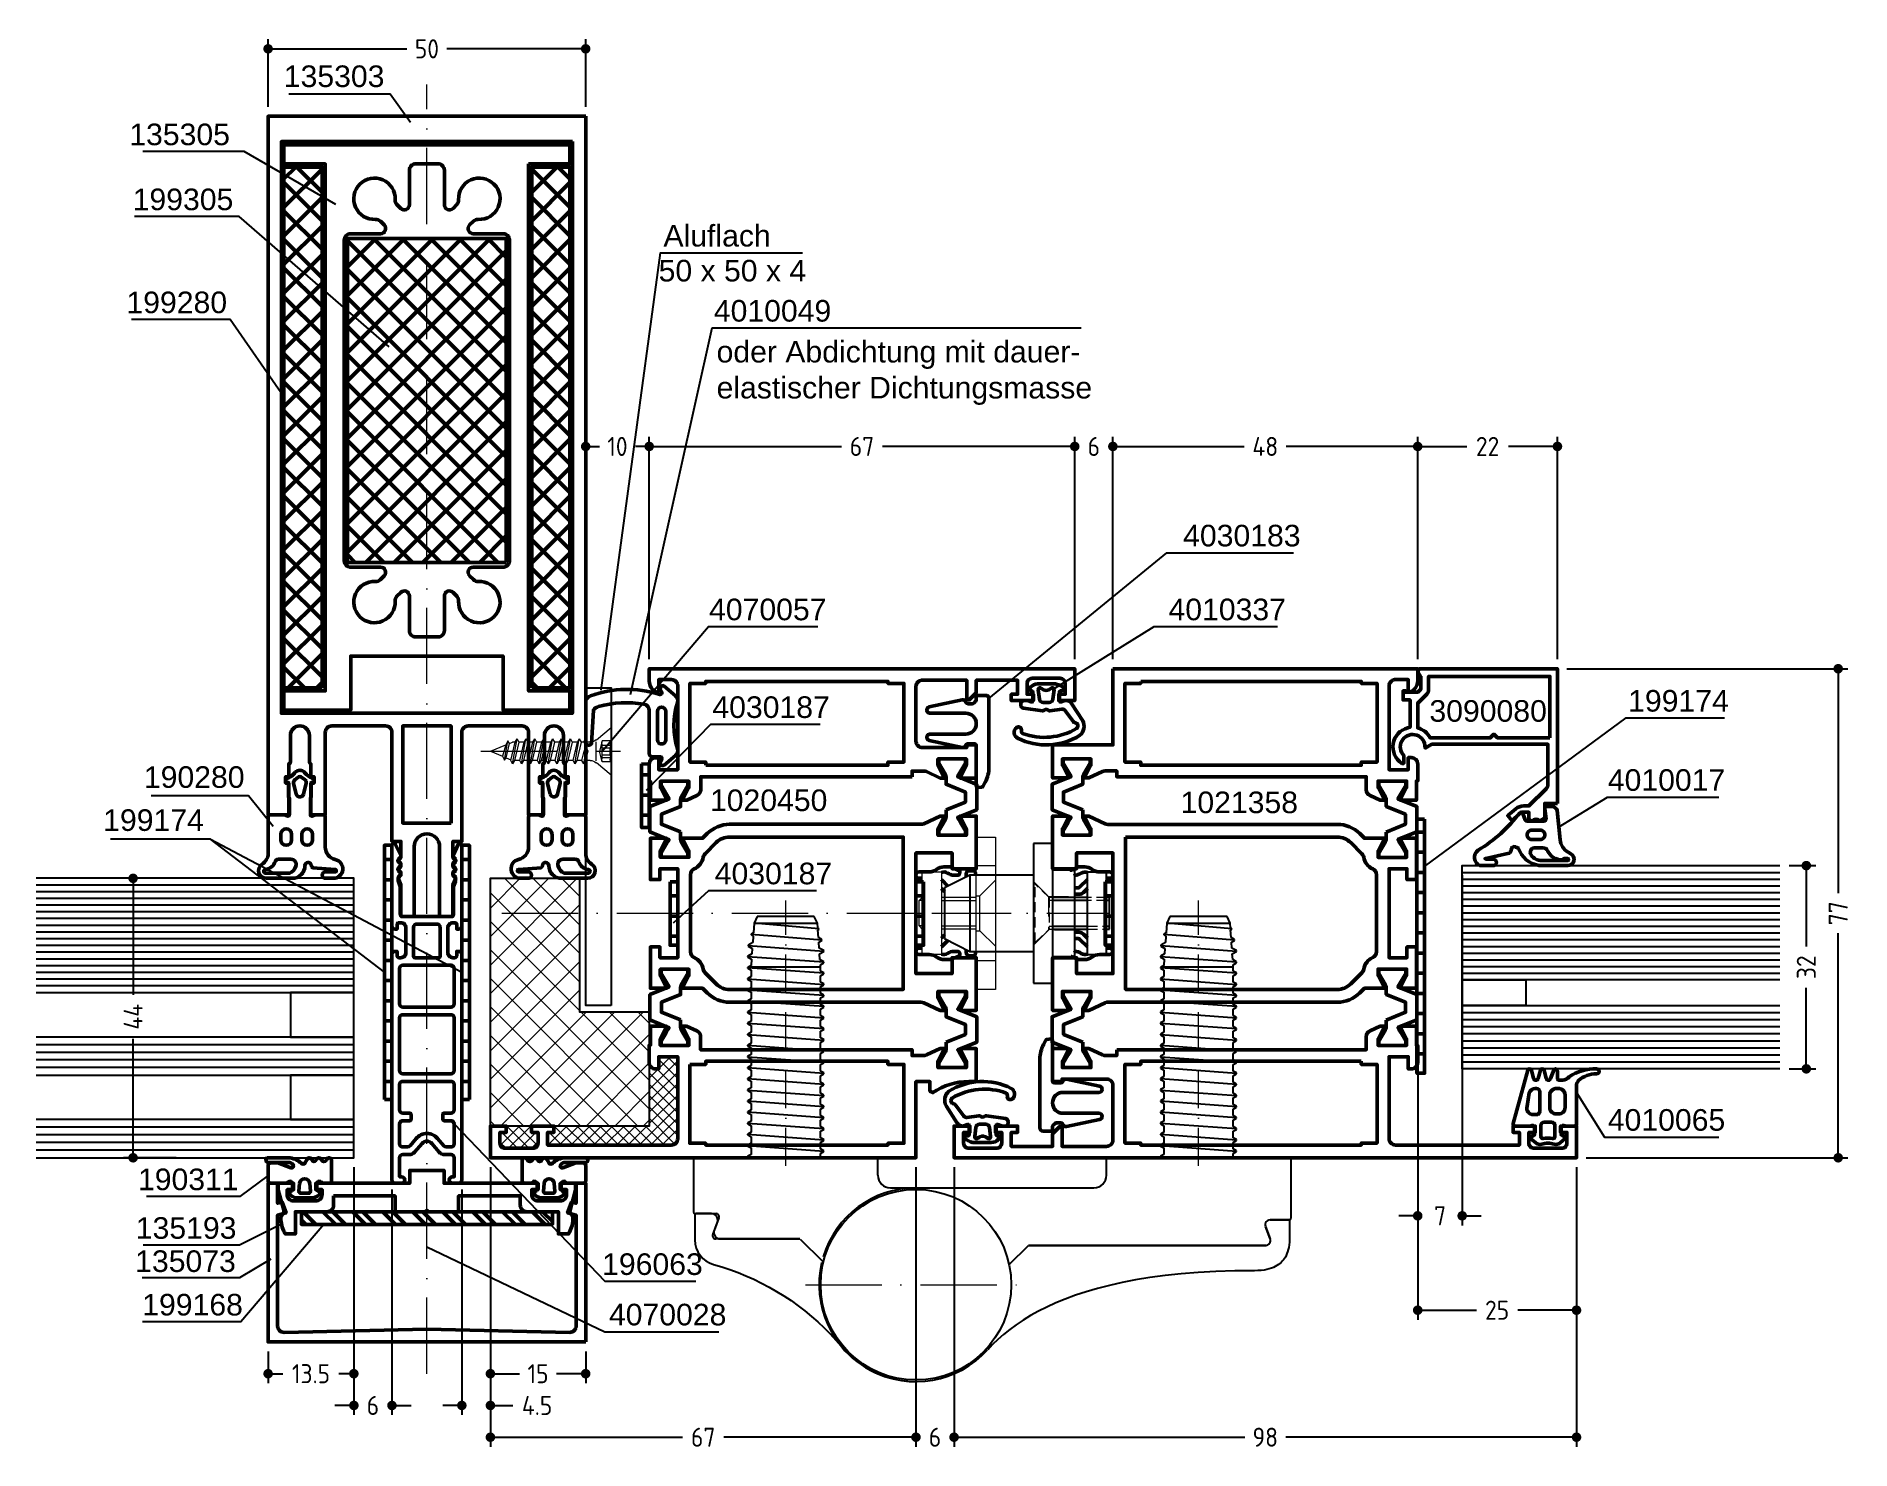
# Model space of a CAD drawing. Header units: millimetres. Extents: x -61 to 224, y -84 to 139.
import ezdxf
from ezdxf.enums import TextEntityAlignment as Align

# ---------------------------------------------------------------- set-up
doc = ezdxf.new("R2010")
doc.units = ezdxf.units.MM
for name, pattern in [('ACAD_ISO10W100', [18, 12, -3, 0, -3]), ('AUSGEZOGEN', [0]), ('HIDDEN2', [4.7625, 3.175, -1.5875])]:
    doc.linetypes.add(name, pattern=pattern)
doc.layers.get('0').update_dxf_attribs({"linetype": 'CONTINUOUS'})
doc.layers.get('Defpoints').update_dxf_attribs({"linetype": 'CONTINUOUS'})
for name, color, linetype, lineweight in [('AM_5', 3, 'CONTINUOUS', 25), ('AM_C', 50, 'CONTINUOUS', 50), ('AM_S', 80, 'CONTINUOUS', 50), ('Cent3', 70, 'ACAD_ISO10W100', 18), ('CHide3', 70, 'HIDDEN2', 18), ('Cont2', 2, 'CONTINUOUS', 25), ('Cont3', 70, 'CONTINUOUS', 18)]:
    doc.layers.add(name, color=color, linetype=linetype, lineweight=lineweight)
doc.layers.add('WBC-GER-ENG', color=7, linetype='AUSGEZOGEN')
doc.styles.add('HBS_DIMTEXTSTYLE', font='isocp.shx')
doc.styles.add('SWISSL', font='swissl.ttf')
doc.dimstyles.new('Konstruktionsschnitt 1-1$0', dxfattribs={"dimtxt": 3, "dimasz": 1.5, "dimexe": 1.5, "dimexo": 1.5, "dimgap": 1.5, "dimtad": 0, "dimdsep": 46, "dimtxsty": 'HBS_DIMTEXTSTYLE', "dimblk": 'PUNKT', "dimcen": 0, "dimclrd": 3, "dimclre": 3, "dimclrt": 2, "dimadec": 1, "dimazin": 2, "dimtfac": 0.7, "dimtofl": 0, "dimtmove": 0, "dimatfit": 3, "dimfxl": 0, "dimtolj": 1, "dimtzin": 0, "dimarcsym": 0})

msp = doc.modelspace()

# ---------------------------------------------------------------- texts
at = {"layer": 'AM_5', "color": 2, "style": 'SWISSL'}
for s, p in [('135303', (-6.683, 130.59)), ('135305', (-31.013, 121.434)), ('199280', (-31.46, 94.985)), ('190280', (-28.709, 20.246)), ('1020450', (63.055, 16.588)), ('199174', (-35.118, 13.467)), ('190311', (-29.641, -43.102)), ('135193', (-29.985, -50.756)), ('135073', (-30.083, -55.982))]:
    msp.add_text(s, height=3.4, dxfattribs=at).set_placement(p, align=Align.RIGHT)
for s, p in [('199305', (-46.325, 111.202)), ('4010049', (45.175, 93.661)), ('4030183', (119.064, 58.263)), ('4070057', (44.425, 46.635)), ('4010337', (116.763, 46.638)), ('4030187', (44.945, 31.252)), ('199174', (189.131, 32.252)), ('3090080', (157.842, 30.654)), ('4010017', (185.93, 19.777)), ('1021358', (118.662, 16.262)), ('4030187', (45.318, 5.062)), ('4010065', (185.93, -33.741)), ('196063', (27.587, -56.449)), ('199168', (-44.82, -62.832)), ('4070028', (28.663, -64.389))]:
    msp.add_text(s, height=3.4, dxfattribs=at).set_placement(p)
at = {"layer": 'WBC-GER-ENG', "style": 'SWISSL'}
for s, p in [('Aluflach', (37.242, 105.479)), ('oder Abdichtung mit dauer-', (45.609, 87.223)), ('elastischer Dichtungsmasse', (45.609, 81.557))]:
    msp.add_text(s, height=3.4, dxfattribs=at).set_placement(p)
msp.add_text('50 x 50 x 4', height=3.4, dxfattribs=at).set_placement((59.717, 99.979), align=Align.RIGHT)

# ---------------------------------------------------------------- blocks, each defined once
blk = doc.blocks.new('WI190311')
for points in [[(0, -0.3, -0.414214), (0.3, 0), (2.8, 0, -0.414214), (3.2, -0.4), (3.2, -1.54), (2.42, -3.59, 0.786113), (2.9, -3.92, 0.262074), (3.28, -3.28), (3.28, 0, -1), (4, 0), (4, -3.17, -0.174474), (3.15, -5.24, 0.57735), (3.15, -5.76), (3.8, -6.14, -0.57735), (3.8, -6.83), (3.55, -6.97, 0.57735), (3.55, -7.49), (3.8, -7.64, -0.57735), (3.8, -8.33), (3.6, -8.45, 0.56351), (3.59, -9.13), (3.8, -9.25, -0.767327), (3.6, -10), (0.3, -10, -0.414214), (0, -9.7), (0, -8.57, -0.267949), (0.1, -8.4, 0.767327), (-0.1, -7.65), (-0.9, -7.65, 0.414214), (-1.3, -8.05, -0.592453), (-1.61, -8.22, -0.255924), (-2.3, -6.95), (-2.3, -4.55, -0.255924), (-1.61, -3.28, -0.592453), (-1.3, -3.45, 0.414214), (-0.9, -3.85), (-0.1, -3.85, 0.767327), (0.1, -3.1, -0.267949), (0, -2.93), (0, -0.3)], [(-0.03, -4.95), (-1.28, -4.85, 0.438367), (-1.6, -5.15), (-1.6, -6.35, 0.438367), (-1.28, -6.65), (-0.03, -6.55, 0.921414), (-0.03, -4.95)]]:
    blk.add_lwpolyline(points, format="xyb", close=True)
blk = doc.blocks.new('WI199174')
h = blk.add_hatch()
h.set_pattern_fill('ANSI31', color=256, angle=225, style=0)
h.set_pattern_definition([(270, (15.3, -155.8763), (3.175, 4e-17), [])])
h.paths.add_polyline_path([(0, 1.2), (0, 0), (27.6, 0), (27.6, 0), (31.6, 0), (35.6, 0), (35.6, 0.13), (38.3, 0.13, -0.127245), (38.78, 0), (40, 0), (40, 1.2)])
blk.add_lwpolyline([(0, 1.2), (0, 0), (40, 0), (40, 1.2)], close=True)
blk = doc.blocks.new('WI190280')
for points in [[(-6.09, 0, -0.258199), (-7.78, 0.94, 0.752939), (-10, 0.3), (-10, -3.8, 0.414214), (-8, -5.8, -0.961648), (-7.96, -6.8, 0.233259), (-8.34, -7.02), (-8.6, -10.55, -1.005729), (-9, -10.55), (-9, -9.03, 1), (-10, -9.03), (-10, -10.25, 0.897967), (-7.03, -10.57, -0.35262), (-5.08, -9), (-0.3, -9, 0.414214), (0, -8.7), (0, -7.43), (-0.19, -6.92, -0.520293), (0, -6.65), (2.66, -6.65), (2.8, -6.8), (4.8, -6.8, -0.596289), (5.09, -6.85), (5.09, -6.95, 0.847054), (5.67, -7.05, -0.130361), (6.67, -5.75, 0.439074), (6.7, -4.28, -0.133324), (5.68, -2.95, 0.847054), (5.1, -3.05), (5.1, -3.15, -0.577816), (4.8, -3.2), (2.8, -3.2), (2.65, -3.35), (0, -3.35, -0.52048), (-0.19, -3.08), (0, -2.56), (0, -0.3, 0.414214), (-0.3, 0), (-6.09, 0)], [(-7, -1.59, 0.322155), (-7.34, -1.12, -0.284723), (-8.6, 0.4, 1), (-9.2, 0.4), (-9.2, -3.37, 0.227309), (-8.11, -4.34, 0.537319), (-7, -3.6), (-7, -1.59)], [(-3.05, -2), (-3.95, -2, 1), (-3.95, -3.7), (-3.05, -3.7, 1), (-3.05, -2)], [(-3.05, -5.3, -1), (-3.05, -7), (-3.95, -7, -1), (-3.95, -5.3), (-3.05, -5.3)], [(3.27, -5.58), (5, -5.99, 0.29188), (5.51, -5.81), (5.9, -5.31, 0.344328), (5.9, -4.69), (5.51, -4.19, 0.29188), (5, -4.01), (3.27, -4.42, 0.794214), (3.27, -5.58)]]:
    blk.add_lwpolyline(points, format="xyb", close=True)
blk = doc.blocks.new('PUNKT')
at = {"color": 0, "linetype": 'Continuous'}
blk.add_line((-0.5, 0), (-1, 0), dxfattribs=at)
at = {"color": 0, "linetype": 'Continuous', "const_width": 0.5}
blk.add_lwpolyline([(-0.25, 0, 1), (0.25, 0, 1)], format="xyb", close=True, dxfattribs=at)
blk = doc.blocks.new('*D25')
at = {"layer": 'AM_5', "color": 3, "lineweight": -2, "transparency": 16777216}
for p, q in [((25, 40.5), (25, 75.5)), ((35, 40.5), (35, 75.5)), ((26.5, 74), (27.15, 74)), ((33.5, 74), (32.85, 74))]:
    blk.add_line(p, q, dxfattribs=at)
at = {"layer": 'Defpoints', "color": 0, "transparency": 16777216}
for p in [(25, 74), (25, 39), (35, 39)]:
    blk.add_point(p, dxfattribs=at)
at = {"layer": 'AM_5', "color": 3, "lineweight": -2, "transparency": 16777216, "xscale": 1.5, "yscale": 1.5, "zscale": 1.5, "rotation": 180}
blk.add_blockref('PUNKT', (25, 74), dxfattribs=at)
at = {"layer": 'AM_5', "color": 3, "lineweight": -2, "transparency": 16777216, "xscale": 1.5, "yscale": 1.5, "zscale": 1.5}
blk.add_blockref('PUNKT', (35, 74), dxfattribs=at)
at = {"layer": 'AM_5', "color": 2, "transparency": 16777216, "insert": (30, 74), "char_height": 3, "attachment_point": 5, "style": 'HBS_DIMTEXTSTYLE'}
blk.add_mtext('\\A1;10', dxfattribs=at)
blk = doc.blocks.new('WI4010337')
for points in [[(3, -2.6, -0.059278), (2.91, -2.59, -0.117049), (1.67, -1.96, -0.635393), (1.77, -1.61), (2.23, -1.53, 0.36397), (2.4, -1.33), (2.4, 0.04, 0.520567), (2.13, 0.23), (1.55, 0.02, -0.087489), (1.45, 0), (1.34, 0, -0.254502), (0.5, 0.46), (-1.26, 3.19, -0.346313), (-0.82, 5.48, -0.262362), (8.99, 5.92, -0.532594), (9.19, 4.28, -0.763093), (8.39, 4.81, 0.405422), (8.21, 5.19, 0.226764), (-0.3, 4.4, 0.686875), (-0.04, 3.5, -0.213671), (0.17, 3.38), (1.56, 1.54, 0.272627), (2.03, 1.35), (3.91, 1.62, -0.228564), (4.16, 1.54, 0.398435), (4.84, 1.54, -0.228564), (5.09, 1.62), (8.07, 1.2, -0.373635), (8.5, 0.7), (8.5, 0.5, -0.414214), (8, 0), (7.55, 0, -0.087489), (7.45, 0.02), (6.87, 0.23, 0.520567), (6.6, 0.04), (6.6, -1.33, 0.36397), (6.77, -1.53), (7.03, -1.58, -0.594937), (7.15, -1.91), (6.95, -2.12, -0.208), (5.85, -2.6)], [(4.98, 0.3, -0.378866), (5.57, -0.23), (5.75, -1.66, -0.717695), (5.24, -1.91, 0.421053), (3.76, -1.91, -0.717695), (3.25, -1.66), (3.43, -0.23, -0.378866), (4.02, 0.3)]]:
    blk.add_lwpolyline(points, format="xyb", close=True)
blk = doc.blocks.new('WI4030183')
blk.add_lwpolyline([(7.3, 2, -0.414214), (7.8, 1.5), (7.8, 0.2, -0.414214), (7.6, 0), (7.08, 0, 0.198912), (6.94, -0.06), (6.59, -0.41, 0.198912), (6.5, -0.62), (6.5, -1.33, 0.341999), (6.73, -1.62, -0.401322), (7.09, -2.2), (5.99, -7.4, -0.900845), (5, -7.3), (5, -1.65, 1), (1.7, -1.65), (1.7, -7.3, -0.900845), (0.71, -7.4), (-0.39, -2.2, -0.401322), (-0.03, -1.62, 0.341999), (0.2, -1.33), (0.2, -0.3, 0.445229), (-0.13, 0), (-6.51, 0, -0.445229), (-6.71, 0.22), (-6.64, 0.89, -0.249328), (-6.54, 1.05), (-5.85, 1.41, -0.120826), (-3.54, 2), (7.3, 2)], format="xyb", close=True)
blk = doc.blocks.new('*D26')
at = {"layer": 'AM_5', "color": 3, "lineweight": -2, "transparency": 16777216}
for p, q in [((214.5, 8), (218.68, 8)), ((217.18, 6.5), (217.18, -4.76)), ((217.18, -22.5), (217.18, -11.24)), ((214.5, -24), (218.68, -24))]:
    blk.add_line(p, q, dxfattribs=at)
at = {"layer": 'Defpoints', "color": 0, "transparency": 16777216}
for p in [(213, 8), (213, -24), (217.18, -24)]:
    blk.add_point(p, dxfattribs=at)
at = {"layer": 'AM_5', "color": 3, "lineweight": -2, "transparency": 16777216, "xscale": 1.5, "yscale": 1.5, "zscale": 1.5}
for p, rotation in [((217.18, 8), 90), ((217.18, -24), 270)]:
    blk.add_blockref('PUNKT', p, dxfattribs=dict(at, rotation=rotation))
at = {"layer": 'AM_5', "color": 2, "transparency": 16777216, "insert": (217.18, -8), "char_height": 3, "attachment_point": 5, "rotation": 90, "style": 'HBS_DIMTEXTSTYLE'}
blk.add_mtext('\\A1;32', dxfattribs=at)
blk = doc.blocks.new('*D27')
at = {"layer": 'AM_5', "color": 3, "lineweight": -2, "transparency": 16777216}
for p, q in [((10, -39.5), (10, -83.5)), ((77, -39.5), (77, -83.5)), ((11.5, -82), (40.26, -82)), ((75.5, -82), (46.74, -82))]:
    blk.add_line(p, q, dxfattribs=at)
at = {"layer": 'Defpoints', "color": 0, "transparency": 16777216}
for p in [(10, -38), (77, -38), (77, -82)]:
    blk.add_point(p, dxfattribs=at)
at = {"layer": 'AM_5', "color": 3, "lineweight": -2, "transparency": 16777216, "xscale": 1.5, "yscale": 1.5, "zscale": 1.5, "rotation": 180}
blk.add_blockref('PUNKT', (10, -82), dxfattribs=at)
at = {"layer": 'AM_5', "color": 3, "lineweight": -2, "transparency": 16777216, "xscale": 1.5, "yscale": 1.5, "zscale": 1.5}
blk.add_blockref('PUNKT', (77, -82), dxfattribs=at)
at = {"layer": 'AM_5', "color": 2, "transparency": 16777216, "insert": (43.5, -82), "char_height": 3, "attachment_point": 5, "style": 'HBS_DIMTEXTSTYLE'}
blk.add_mtext('\\A1;67', dxfattribs=at)
blk = doc.blocks.new('*D28')
at = {"layer": 'AM_5', "color": 3, "lineweight": -2, "transparency": 16777216}
for p, q in [((77, -39.5), (77, -83.5)), ((83, -39.5), (83, -83.5)), ((75.5, -82), (74, -82)), ((84.5, -82), (86, -82))]:
    blk.add_line(p, q, dxfattribs=at)
at = {"layer": 'Defpoints', "color": 0, "transparency": 16777216}
for p in [(77, -38), (83, -38), (83, -82)]:
    blk.add_point(p, dxfattribs=at)
at = {"layer": 'AM_5', "color": 3, "lineweight": -2, "transparency": 16777216, "xscale": 1.5, "yscale": 1.5, "zscale": 1.5}
blk.add_blockref('PUNKT', (77, -82), dxfattribs=at)
at = {"layer": 'AM_5', "color": 3, "lineweight": -2, "transparency": 16777216, "xscale": 1.5, "yscale": 1.5, "zscale": 1.5, "rotation": 180}
blk.add_blockref('PUNKT', (83, -82), dxfattribs=at)
at = {"layer": 'AM_5', "color": 2, "transparency": 16777216, "insert": (80, -82), "char_height": 3, "attachment_point": 5, "style": 'HBS_DIMTEXTSTYLE'}
blk.add_mtext('\\A1;6', dxfattribs=at)
blk = doc.blocks.new('*D29')
at = {"layer": 'AM_5', "color": 3, "lineweight": -2, "transparency": 16777216}
for p, q in [((83, -39.5), (83, -83.5)), ((181, -39.5), (181, -83.5)), ((84.5, -82), (128.79, -82)), ((179.5, -82), (135.21, -82))]:
    blk.add_line(p, q, dxfattribs=at)
at = {"layer": 'Defpoints', "color": 0, "transparency": 16777216}
for p in [(83, -38), (181, -38), (181, -82)]:
    blk.add_point(p, dxfattribs=at)
at = {"layer": 'AM_5', "color": 3, "lineweight": -2, "transparency": 16777216, "xscale": 1.5, "yscale": 1.5, "zscale": 1.5, "rotation": 180}
blk.add_blockref('PUNKT', (83, -82), dxfattribs=at)
at = {"layer": 'AM_5', "color": 3, "lineweight": -2, "transparency": 16777216, "xscale": 1.5, "yscale": 1.5, "zscale": 1.5}
blk.add_blockref('PUNKT', (181, -82), dxfattribs=at)
at = {"layer": 'AM_5', "color": 2, "transparency": 16777216, "insert": (132, -82), "char_height": 3, "attachment_point": 5, "style": 'HBS_DIMTEXTSTYLE'}
blk.add_mtext('\\A1;98', dxfattribs=at)
blk = doc.blocks.new('*D30')
at = {"layer": 'AM_5', "color": 3, "lineweight": -2, "transparency": 16777216}
for p, q in [((35, 40.5), (35, 75.5)), ((102, 40.5), (102, 75.5)), ((36.5, 74), (65.26, 74)), ((100.5, 74), (71.74, 74))]:
    blk.add_line(p, q, dxfattribs=at)
at = {"layer": 'Defpoints', "color": 0, "transparency": 16777216}
for p in [(102, 74), (35, 39), (102, 39)]:
    blk.add_point(p, dxfattribs=at)
at = {"layer": 'AM_5', "color": 3, "lineweight": -2, "transparency": 16777216, "xscale": 1.5, "yscale": 1.5, "zscale": 1.5, "rotation": 180}
blk.add_blockref('PUNKT', (35, 74), dxfattribs=at)
at = {"layer": 'AM_5', "color": 3, "lineweight": -2, "transparency": 16777216, "xscale": 1.5, "yscale": 1.5, "zscale": 1.5}
blk.add_blockref('PUNKT', (102, 74), dxfattribs=at)
at = {"layer": 'AM_5', "color": 2, "transparency": 16777216, "insert": (68.5, 74), "char_height": 3, "attachment_point": 5, "style": 'HBS_DIMTEXTSTYLE'}
blk.add_mtext('\\A1;67', dxfattribs=at)
blk = doc.blocks.new('*D31')
at = {"layer": 'AM_5', "color": 3, "lineweight": -2, "transparency": 16777216}
for p, q in [((108, 40.5), (108, 75.5)), ((156, 40.5), (156, 75.5)), ((109.5, 74), (128.7, 74)), ((154.5, 74), (135.3, 74))]:
    blk.add_line(p, q, dxfattribs=at)
at = {"layer": 'Defpoints', "color": 0, "transparency": 16777216}
for p in [(156, 74), (108, 39), (156, 39)]:
    blk.add_point(p, dxfattribs=at)
at = {"layer": 'AM_5', "color": 3, "lineweight": -2, "transparency": 16777216, "xscale": 1.5, "yscale": 1.5, "zscale": 1.5, "rotation": 180}
blk.add_blockref('PUNKT', (108, 74), dxfattribs=at)
at = {"layer": 'AM_5', "color": 3, "lineweight": -2, "transparency": 16777216, "xscale": 1.5, "yscale": 1.5, "zscale": 1.5}
blk.add_blockref('PUNKT', (156, 74), dxfattribs=at)
at = {"layer": 'AM_5', "color": 2, "transparency": 16777216, "insert": (132, 74), "char_height": 3, "attachment_point": 5, "style": 'HBS_DIMTEXTSTYLE'}
blk.add_mtext('\\A1;48', dxfattribs=at)
blk = doc.blocks.new('*D32')
at = {"layer": 'AM_5', "color": 3, "lineweight": -2, "transparency": 16777216}
for p, q in [((102, 40.5), (102, 75.5)), ((108, 40.5), (108, 75.5)), ((100.5, 74), (99, 74)), ((109.5, 74), (111, 74))]:
    blk.add_line(p, q, dxfattribs=at)
at = {"layer": 'Defpoints', "color": 0, "transparency": 16777216}
for p in [(102, 74), (102, 39), (108, 39)]:
    blk.add_point(p, dxfattribs=at)
at = {"layer": 'AM_5', "color": 3, "lineweight": -2, "transparency": 16777216, "xscale": 1.5, "yscale": 1.5, "zscale": 1.5}
blk.add_blockref('PUNKT', (102, 74), dxfattribs=at)
at = {"layer": 'AM_5', "color": 3, "lineweight": -2, "transparency": 16777216, "xscale": 1.5, "yscale": 1.5, "zscale": 1.5, "rotation": 180}
blk.add_blockref('PUNKT', (108, 74), dxfattribs=at)
at = {"layer": 'AM_5', "color": 2, "transparency": 16777216, "insert": (105, 74), "char_height": 3, "attachment_point": 5, "style": 'HBS_DIMTEXTSTYLE'}
blk.add_mtext('\\A1;6', dxfattribs=at)
blk = doc.blocks.new('*D33')
at = {"layer": 'AM_5', "color": 3, "lineweight": -2, "transparency": 16777216}
for p, q in [((156, 40.5), (156, 75.5)), ((178, 40.5), (178, 75.5)), ((157.5, 74), (163.72, 74)), ((176.5, 74), (170.28, 74))]:
    blk.add_line(p, q, dxfattribs=at)
at = {"layer": 'Defpoints', "color": 0, "transparency": 16777216}
for p in [(178, 74), (156, 39), (178, 39)]:
    blk.add_point(p, dxfattribs=at)
at = {"layer": 'AM_5', "color": 3, "lineweight": -2, "transparency": 16777216, "xscale": 1.5, "yscale": 1.5, "zscale": 1.5, "rotation": 180}
blk.add_blockref('PUNKT', (156, 74), dxfattribs=at)
at = {"layer": 'AM_5', "color": 3, "lineweight": -2, "transparency": 16777216, "xscale": 1.5, "yscale": 1.5, "zscale": 1.5}
blk.add_blockref('PUNKT', (178, 74), dxfattribs=at)
at = {"layer": 'AM_5', "color": 2, "transparency": 16777216, "insert": (167, 74), "char_height": 3, "attachment_point": 5, "style": 'HBS_DIMTEXTSTYLE'}
blk.add_mtext('\\A1;22', dxfattribs=at)
blk = doc.blocks.new('*D34')
at = {"layer": 'AM_5', "color": 3, "lineweight": -2, "transparency": 16777216}
for p, q in [((-25, 127.5), (-25, 138.11)), ((25, 127.5), (25, 138.11)), ((-23.5, 136.61), (-3.15, 136.61)), ((23.5, 136.61), (3.15, 136.61))]:
    blk.add_line(p, q, dxfattribs=at)
at = {"layer": 'Defpoints', "color": 0, "transparency": 16777216}
for p in [(-25, 136.61), (-25, 126), (25, 126)]:
    blk.add_point(p, dxfattribs=at)
at = {"layer": 'AM_5', "color": 3, "lineweight": -2, "transparency": 16777216, "xscale": 1.5, "yscale": 1.5, "zscale": 1.5, "rotation": 180}
blk.add_blockref('PUNKT', (-25, 136.61), dxfattribs=at)
at = {"layer": 'AM_5', "color": 3, "lineweight": -2, "transparency": 16777216, "xscale": 1.5, "yscale": 1.5, "zscale": 1.5}
blk.add_blockref('PUNKT', (25, 136.61), dxfattribs=at)
at = {"layer": 'AM_5', "color": 2, "transparency": 16777216, "insert": (0, 136.61), "char_height": 3, "attachment_point": 5, "style": 'HBS_DIMTEXTSTYLE'}
blk.add_mtext('\\A1;50', dxfattribs=at)
blk = doc.blocks.new('*D35')
at = {"layer": 'AM_5', "color": 3, "lineweight": -2, "transparency": 16777216}
for p, q in [((179.5, 39), (223.7, 39)), ((222.2, 37.5), (222.2, 3.65)), ((222.2, -36.5), (222.2, -2.65)), ((182.5, -38), (223.7, -38))]:
    blk.add_line(p, q, dxfattribs=at)
at = {"layer": 'Defpoints', "color": 0, "transparency": 16777216}
for p in [(178, 39), (181, -38), (222.2, -38)]:
    blk.add_point(p, dxfattribs=at)
at = {"layer": 'AM_5', "color": 3, "lineweight": -2, "transparency": 16777216, "xscale": 1.5, "yscale": 1.5, "zscale": 1.5}
for p, rotation in [((222.2, 39), 90), ((222.2, -38), 270)]:
    blk.add_blockref('PUNKT', p, dxfattribs=dict(at, rotation=rotation))
at = {"layer": 'AM_5', "color": 2, "transparency": 16777216, "insert": (222.2, 0.5), "char_height": 3, "attachment_point": 5, "rotation": 90, "style": 'HBS_DIMTEXTSTYLE'}
blk.add_mtext('\\A1;77', dxfattribs=at)
blk = doc.blocks.new('*D36')
at = {"layer": 'AM_5', "color": 3, "lineweight": -2, "transparency": 16777216}
for p, q in [((-11.5, -39.5), (-11.5, -78.5)), ((-5.5, -43), (-5.5, -78.5)), ((-13, -77), (-14.5, -77)), ((-4, -77), (-2.5, -77))]:
    blk.add_line(p, q, dxfattribs=at)
at = {"layer": 'Defpoints', "color": 0, "transparency": 16777216}
for p in [(-11.5, -38), (-5.5, -41.5), (-5.5, -77)]:
    blk.add_point(p, dxfattribs=at)
at = {"layer": 'AM_5', "color": 3, "lineweight": -2, "transparency": 16777216, "xscale": 1.5, "yscale": 1.5, "zscale": 1.5}
blk.add_blockref('PUNKT', (-11.5, -77), dxfattribs=at)
at = {"layer": 'AM_5', "color": 3, "lineweight": -2, "transparency": 16777216, "xscale": 1.5, "yscale": 1.5, "zscale": 1.5, "rotation": 180}
blk.add_blockref('PUNKT', (-5.5, -77), dxfattribs=at)
at = {"layer": 'AM_5', "color": 2, "transparency": 16777216, "insert": (-8.5, -77), "char_height": 3, "attachment_point": 5, "style": 'HBS_DIMTEXTSTYLE'}
blk.add_mtext('\\A1;6', dxfattribs=at)
blk = doc.blocks.new('*D37')
at = {"layer": 'AM_5', "color": 3, "lineweight": -2, "transparency": 16777216}
for p, q in [((10, -39.5), (10, -78.5)), ((5.5, -43), (5.5, -78.5)), ((4, -77), (2.5, -77)), ((11.5, -77), (13.53, -77))]:
    blk.add_line(p, q, dxfattribs=at)
at = {"layer": 'Defpoints', "color": 0, "transparency": 16777216}
for p in [(10, -38), (5.5, -41.5), (10, -77)]:
    blk.add_point(p, dxfattribs=at)
at = {"layer": 'AM_5', "color": 3, "lineweight": -2, "transparency": 16777216, "xscale": 1.5, "yscale": 1.5, "zscale": 1.5}
blk.add_blockref('PUNKT', (5.5, -77), dxfattribs=at)
at = {"layer": 'AM_5', "color": 3, "lineweight": -2, "transparency": 16777216, "xscale": 1.5, "yscale": 1.5, "zscale": 1.5, "rotation": 180}
blk.add_blockref('PUNKT', (10, -77), dxfattribs=at)
at = {"layer": 'AM_5', "color": 2, "transparency": 16777216, "insert": (17.35, -77), "char_height": 3, "attachment_point": 5, "style": 'HBS_DIMTEXTSTYLE'}
blk.add_mtext('\\A1;4.5', dxfattribs=at)
blk = doc.blocks.new('*D38')
at = {"layer": 'AM_5', "color": 3, "lineweight": -2, "transparency": 16777216}
for p, q in [((156, -24.5), (156, -63.5)), ((181, -39.5), (181, -63.5)), ((157.5, -62), (165.25, -62)), ((179.5, -62), (171.75, -62))]:
    blk.add_line(p, q, dxfattribs=at)
at = {"layer": 'Defpoints', "color": 0, "transparency": 16777216}
for p in [(156, -23), (181, -38), (156, -62)]:
    blk.add_point(p, dxfattribs=at)
at = {"layer": 'AM_5', "color": 3, "lineweight": -2, "transparency": 16777216, "xscale": 1.5, "yscale": 1.5, "zscale": 1.5, "rotation": 180}
blk.add_blockref('PUNKT', (156, -62), dxfattribs=at)
at = {"layer": 'AM_5', "color": 3, "lineweight": -2, "transparency": 16777216, "xscale": 1.5, "yscale": 1.5, "zscale": 1.5}
blk.add_blockref('PUNKT', (181, -62), dxfattribs=at)
at = {"layer": 'AM_5', "color": 2, "transparency": 16777216, "insert": (168.5, -62), "char_height": 3, "attachment_point": 5, "style": 'HBS_DIMTEXTSTYLE'}
blk.add_mtext('\\A1;25', dxfattribs=at)
blk = doc.blocks.new('*D39')
at = {"layer": 'AM_5', "color": 3, "lineweight": -2, "transparency": 16777216}
for p, q in [((163, 6.5), (163, -48.64)), ((156, -21.8), (156, -48.64)), ((154.5, -47.14), (153, -47.14)), ((164.5, -47.14), (166, -47.14))]:
    blk.add_line(p, q, dxfattribs=at)
at = {"layer": 'Defpoints', "color": 0, "transparency": 16777216}
for p in [(163, 8), (156, -20.3), (156, -47.14)]:
    blk.add_point(p, dxfattribs=at)
at = {"layer": 'AM_5', "color": 3, "lineweight": -2, "transparency": 16777216, "xscale": 1.5, "yscale": 1.5, "zscale": 1.5}
blk.add_blockref('PUNKT', (156, -47.14), dxfattribs=at)
at = {"layer": 'AM_5', "color": 3, "lineweight": -2, "transparency": 16777216, "xscale": 1.5, "yscale": 1.5, "zscale": 1.5, "rotation": 180}
blk.add_blockref('PUNKT', (163, -47.14), dxfattribs=at)
at = {"layer": 'AM_5', "color": 2, "transparency": 16777216, "insert": (159.52, -47.14), "char_height": 3, "attachment_point": 5, "style": 'HBS_DIMTEXTSTYLE'}
blk.add_mtext('\\A1;7', dxfattribs=at)
blk = doc.blocks.new('*D40')
at = {"layer": 'AM_5', "color": 3, "lineweight": -2, "transparency": 16777216}
for p, q in [((10, -39.5), (10, -73.5)), ((25, -68.5), (25, -73.5)), ((11.5, -72), (14.59, -72)), ((23.5, -72), (20.41, -72))]:
    blk.add_line(p, q, dxfattribs=at)
at = {"layer": 'Defpoints', "color": 0, "transparency": 16777216}
for p in [(10, -38), (25, -67), (25, -72)]:
    blk.add_point(p, dxfattribs=at)
at = {"layer": 'AM_5', "color": 3, "lineweight": -2, "transparency": 16777216, "xscale": 1.5, "yscale": 1.5, "zscale": 1.5, "rotation": 180}
blk.add_blockref('PUNKT', (10, -72), dxfattribs=at)
at = {"layer": 'AM_5', "color": 3, "lineweight": -2, "transparency": 16777216, "xscale": 1.5, "yscale": 1.5, "zscale": 1.5}
blk.add_blockref('PUNKT', (25, -72), dxfattribs=at)
at = {"layer": 'AM_5', "color": 2, "transparency": 16777216, "insert": (17.5, -72), "char_height": 3, "attachment_point": 5, "style": 'HBS_DIMTEXTSTYLE'}
blk.add_mtext('\\A1;15', dxfattribs=at)
blk = doc.blocks.new('*D41')
at = {"layer": 'AM_5', "color": 3, "lineweight": -2, "transparency": 16777216}
for p, q in [((-11.5, -39.5), (-11.5, -73.5)), ((-25, -68.5), (-25, -73.5)), ((-23.5, -72), (-22.66, -72)), ((-13, -72), (-13.84, -72))]:
    blk.add_line(p, q, dxfattribs=at)
at = {"layer": 'Defpoints', "color": 0, "transparency": 16777216}
for p in [(-11.5, -38), (-25, -67), (-25, -72)]:
    blk.add_point(p, dxfattribs=at)
at = {"layer": 'AM_5', "color": 3, "lineweight": -2, "transparency": 16777216, "xscale": 1.5, "yscale": 1.5, "zscale": 1.5, "rotation": 180}
blk.add_blockref('PUNKT', (-25, -72), dxfattribs=at)
at = {"layer": 'AM_5', "color": 3, "lineweight": -2, "transparency": 16777216, "xscale": 1.5, "yscale": 1.5, "zscale": 1.5}
blk.add_blockref('PUNKT', (-11.5, -72), dxfattribs=at)
at = {"layer": 'AM_5', "color": 2, "transparency": 16777216, "insert": (-18.25, -72), "char_height": 3, "attachment_point": 5, "style": 'HBS_DIMTEXTSTYLE'}
blk.add_mtext('\\A1;13.5', dxfattribs=at)
blk = doc.blocks.new('WI199280')
h = blk.add_hatch()
h.set_pattern_fill('ANSI37', color=256, scale=2, angle=90, style=0)
h.set_pattern_definition([(135, (-274.2552, 852.2282), (-2.245064, -2.245064), []), (225, (-274.2552, 852.2282), (2.245064, -2.245064), [])])
h.paths.add_polyline_path([(0, 41), (-6, 41), (-6, -41), (0, -41)])
blk.add_lwpolyline([(0, -41), (0, 41), (-6, 41), (-6, -41)], close=True)
blk = doc.blocks.new('*D42')
at = {"layer": 'AM_5', "color": 3, "lineweight": -2, "transparency": 16777216}
for p, q in [((-39.79, 6), (-47.76, 6)), ((-46.26, 4.5), (-46.26, -12.35)), ((-46.26, -36.5), (-46.26, -19.25)), ((-39.5, -38), (-47.76, -38))]:
    blk.add_line(p, q, dxfattribs=at)
at = {"layer": 'Defpoints', "color": 0, "transparency": 16777216}
for p in [(-38.29, 6), (-46.26, -38), (-38, -38)]:
    blk.add_point(p, dxfattribs=at)
at = {"layer": 'AM_5', "color": 3, "lineweight": -2, "transparency": 16777216, "xscale": 1.5, "yscale": 1.5, "zscale": 1.5}
for p, rotation in [((-46.26, 6), 90), ((-46.26, -38), 270)]:
    blk.add_blockref('PUNKT', p, dxfattribs=dict(at, rotation=rotation))
at = {"layer": 'AM_5', "color": 2, "transparency": 16777216, "insert": (-46.26, -15.8), "char_height": 3, "attachment_point": 5, "rotation": 90, "style": 'HBS_DIMTEXTSTYLE'}
blk.add_mtext('\\A1;44', dxfattribs=at)
blk = doc.blocks.new('WI135003')
blk.add_lwpolyline([(-25, 126), (25, 126), (25, 16), (21.75, 16), (21.75, 21), (22.25, 21), (22.25, 22), (21.75, 22), (21.75, 24), (21.5, 24.25), (21.5, 28.5, 1), (18.5, 28.5), (18.5, 24.25), (18.25, 24), (18.25, 22), (17.75, 22), (17.75, 21), (18.25, 21), (18.25, 16), (16, 16), (16, 29, 0.414214), (15, 30), (6.5, 30, 0.414214), (5.5, 29), (5.5, 11.8), (4.1, 11.8), (4.1, 9.28), (4.58, 8.8), (4.1, 8.32), (4.1, 7.88), (4.58, 7.4), (4.1, 6.92), (4.1, 6.48), (4.54, 6.05), (4.1, 5), (4.1, 0), (2, 0), (2, 11, 1), (-2, 11), (-2, 0), (-4.1, 0), (-4.1, 5), (-4.54, 6.05), (-4.1, 6.48), (-4.1, 6.92), (-4.58, 7.4), (-4.1, 7.88), (-4.1, 8.32), (-4.58, 8.8), (-4.1, 9.28), (-4.1, 11.8), (-5.5, 11.8), (-5.5, 29, 0.414214), (-6.5, 30), (-15, 30, 0.414214), (-16, 29), (-16, 16), (-18.25, 16), (-18.25, 21), (-17.75, 21), (-17.75, 22), (-18.25, 22), (-18.25, 24), (-18.5, 24.25), (-18.5, 28.5, 1), (-21.5, 28.5), (-21.5, 24.25), (-21.75, 24), (-21.75, 22), (-22.25, 22), (-22.25, 21), (-21.75, 21), (-21.75, 16), (-25, 16), (-25, 126)], format="xyb", close=True)
for points in [[(-22.9, 122), (22.9, 122), (22.9, 32), (-22.9, 32), (-22.9, 122)], [(-3.8, 14.7), (3.8, 14.7), (3.8, 30), (-3.8, 30), (-3.8, 14.7)]]:
    blk.add_lwpolyline(points, close=True)
blk = doc.blocks.new('WI135305')
blk.add_lwpolyline([(118.5, 16), (118.5, 22.5), (121.5, 22.5), (121.5, -22.5), (118.5, -22.5), (118.5, -16), (35.5, -16), (35.5, -22.5), (32.5, -22.5), (32.5, -12), (41, -12), (41, 12), (32.5, 12), (32.5, 22.5), (35.5, 22.5), (35.5, 16), (118.5, 16)], close=True)
blk.add_lwpolyline([(106.5, 13, -0.414214), (107.5, 12), (107.5, 7.3, 0.668179), (108.87, 6.73), (109.46, 7.33, 0.212044), (109.75, 8.09, -2.597465), (112.84, 5, 0.212044), (112.08, 4.71), (111.48, 4.12, 0.668179), (112.05, 2.75), (117.5, 2.75, -0.414214), (118.5, 1.75), (118.5, -1.75, -0.414214), (117.5, -2.75), (112.05, -2.75, 0.668179), (111.48, -4.12), (112.08, -4.71, 0.212044), (112.84, -5, -2.597465), (109.75, -8.09, 0.212044), (109.46, -7.33), (108.87, -6.73, 0.668179), (107.5, -7.3), (107.5, -12, -0.414214), (106.5, -13), (56, -13, -0.414214), (55, -12), (55, -7.3, 0.668179), (53.63, -6.73), (53.04, -7.33, 0.212044), (52.75, -8.09, -2.597465), (49.66, -5, 0.212044), (50.42, -4.71), (51.02, -4.12, 0.668179), (50.45, -2.75), (45, -2.75, -0.414214), (44, -1.75), (44, 1.75, -0.414214), (45, 2.75), (50.45, 2.75, 0.668179), (51.02, 4.12), (50.42, 4.71, 0.212044), (49.66, 5, -2.597465), (52.75, 8.09, 0.212044), (53.04, 7.33), (53.63, 6.73, 0.668179), (55, 7.3), (55, 12, -0.414214), (56, 13), (106.5, 13)], format="xyb", close=True)
blk = doc.blocks.new('WI199305')
h = blk.add_hatch()
h.set_pattern_fill('ANSI37', color=256, style=0)
h.set_pattern_definition([(45, (640.616, -272.8546), (-2.245064, 2.245064), []), (135, (640.616, -272.8546), (-2.245064, -2.245064), [])])
h.paths.add_polyline_path([(12.5, 51), (-12.5, 51), (-12.5, 0), (12.5, 0)])
blk.add_lwpolyline([(12.5, 0), (12.5, 51), (-12.5, 51), (-12.5, 0)], close=True)
blk = doc.blocks.new('*U43')
for p, q in [((0, 42.94), (-50, 42.94)), ((0, 41.88), (-50, 41.88)), ((0, 40.82), (-50, 40.82)), ((0, 39.76), (-50, 39.76)), ((0, 38.71), (-50, 38.71)), ((0, 37.65), (-50, 37.65)), ((0, 36.59), (-50, 36.59)), ((0, 35.53), (-50, 35.53)), ((0, 34.47), (-50, 34.47)), ((0, 33.41), (-50, 33.41)), ((0, 32.35), (-50, 32.35)), ((0, 31.29), (-50, 31.29)), ((0, 30.24), (-50, 30.24)), ((0, 29.18), (-50, 29.18)), ((0, 28.12), (-50, 28.12)), ((0, 27.06), (-50, 27.06)), ((0, 17.8), (-50, 17.8)), ((0, 16.6), (-50, 16.6)), ((0, 15.4), (-50, 15.4)), ((0, 14.2), (-50, 14.2)), ((0, 4.8), (-50, 4.8)), ((0, 3.6), (-50, 3.6)), ((0, 2.4), (-50, 2.4)), ((0, 1.2), (-50, 1.2))]:
    blk.add_line(p, q)
for points in [[(-50, 26), (0, 26), (0, 44), (-50, 44)], [(-50, 13), (0, 13), (0, 19), (-50, 19)], [(-50, 0), (0, 0), (0, 6), (-50, 6)]]:
    blk.add_lwpolyline(points)
for points in [[(0, 19), (0, 26), (-10, 26), (-10, 19)], [(0, 6), (0, 13), (-10, 13), (-10, 6)]]:
    blk.add_lwpolyline(points, close=True)
blk = doc.blocks.new('WI135073')
blk.add_lwpolyline([(-25, 25), (0, 25), (0, 23.5), (-3.17, 23.5), (-2.98, 22.77), (-4.67, 22.16), (-5.03, 23.5), (-22.5, 23.5, 0.42074), (-23.5, 22.48), (-23, 0), (-23.5, -22.48, 0.42074), (-22.5, -23.5), (-5.03, -23.5), (-4.67, -22.16), (-2.98, -22.77), (-3.17, -23.5), (0, -23.5), (0, -25), (-25, -25), (-25, 25)], format="xyb", close=True)
blk = doc.blocks.new('WI135193')
blk.add_lwpolyline([(-2, -14.7), (-3.5, -14.7, 0.414214), (-4.5, -15.7), (-4.5, -20.7), (-8, -20.7), (-8, -22.3), (-7.73, -22.44, 0.116424), (-5.5, -23), (-5.37, -23), (-4.47, -22.49), (-1.06, -23.4), (0, -23.4), (0, -21), (-1, -21), (-1, -22), (-1.8, -22, -0.414214), (-2.8, -21), (-2.8, -17.5, -0.414214), (-1.8, -16.5), (-1, -16.5), (-1, -17.5), (0, -17.5), (0, -2.7), (2, -2.7), (2, 2.7), (0, 2.7), (0, 17.5), (-1, 17.5), (-1, 16.5), (-1.8, 16.5, -0.414214), (-2.8, 17.5), (-2.8, 21, -0.414214), (-1.8, 22), (-1, 22), (-1, 21), (0, 21), (0, 23.4), (-1.06, 23.4), (-4.47, 22.49), (-5.37, 23), (-5.5, 23, 0.116424), (-7.73, 22.44), (-8, 22.3), (-8, 20.7), (-4.5, 20.7), (-4.5, 15.7, 0.414214), (-3.5, 14.7), (-2, 14.7), (-2, 5), (-4.5, 5), (-4.5, 0.2), (-4.3, 0), (-4.5, -0.2), (-4.5, -5), (-2, -5), (-2, -14.7)], format="xyb", close=True)
blk = doc.blocks.new('WI196063')
for points in [[(-5.5, -6, -0.414214), (-5, -5.5), (-4.7, -5.5), (-4.7, -6.2, 0.414214), (-4.4, -6.5), (-4.1, -6.5, 0.414214), (-3.3, -5.7), (-3.3, -1.8, 0.414214), (-4.1, -1), (-4.4, -1, 0.414214), (-4.7, -1.3), (-4.7, -2), (-5, -2, -0.414214), (-5.5, -1.5), (-5.5, 11.2, -0.803179), (-4.93, 11.33), (-4.12, 9.58, -0.314902), (-4.16, 9.36), (-4.44, 9.08, 0.198912), (-4.5, 8.93), (-4.5, 8.67, 0.198912), (-4.44, 8.52), (-4.16, 8.24, -0.414214), (-4.16, 7.96), (-4.44, 7.68, 0.198912), (-4.5, 7.53), (-4.5, 7.27, 0.198912), (-4.44, 7.12), (-4.16, 6.84, -0.414214), (-4.16, 6.56), (-4.44, 6.28, 0.198912), (-4.5, 6.13), (-4.5, 5.56, 0.087489), (-4.49, 5.49), (-4.2, 4.7), (-4.2, 0.3, 0.414214), (-3.9, 0), (3.9, 0, 0.414214), (4.2, 0.3), (4.2, 4.7), (4.49, 5.49, 0.087489), (4.5, 5.56), (4.5, 6.13, 0.198912), (4.44, 6.28), (4.16, 6.56, -0.414214), (4.16, 6.84), (4.44, 7.12, 0.198912), (4.5, 7.27), (4.5, 7.53, 0.198912), (4.44, 7.68), (4.16, 7.96, -0.414214), (4.16, 8.24), (4.44, 8.52, 0.198912), (4.5, 8.67), (4.5, 8.93, 0.198912), (4.44, 9.08), (4.16, 9.36, -0.314902), (4.12, 9.58), (4.93, 11.33, -0.803179), (5.5, 11.2), (5.5, -1.5, -0.414214), (5, -2), (4.7, -2), (4.7, -1.3, 0.414214), (4.4, -1), (4.1, -1, 0.414214), (3.3, -1.8), (3.3, -5.7, 0.414214), (4.1, -6.5), (4.4, -6.5, 0.414214), (4.7, -6.2), (4.7, -5.5), (5, -5.5, -0.414214), (5.5, -6), (5.5, -41.5, -0.414214), (5, -42), (4, -42, -1), (4, -41), (4.3, -41), (4.3, -38, 0.414214), (3.8, -37.5), (2.72, -37.5, -0.221695), (1.95, -37.14), (0.77, -35.73, 0.466308), (-0.77, -35.73), (-1.95, -37.14, -0.221695), (-2.72, -37.5), (-3.8, -37.5, 0.414214), (-4.3, -38), (-4.3, -41), (-4, -41, -1), (-4, -42), (-5, -42, -0.414214), (-5.5, -41.5), (-5.5, -6)], [(-5.5, -6, -0.414214), (-5, -5.5), (-4.7, -5.5), (-4.7, -6.2, 0.414214), (-4.4, -6.5), (-4.1, -6.5, 0.414214), (-3.3, -5.7), (-3.3, -1.8, 0.414214), (-4.1, -1), (-4.4, -1, 0.414214), (-4.7, -1.3), (-4.7, -2), (-5, -2, -0.414214), (-5.5, -1.5), (-5.5, 11.2, -0.803179), (-4.93, 11.33), (-4.12, 9.58, -0.314902), (-4.16, 9.36), (-4.44, 9.08, 0.198912), (-4.5, 8.93), (-4.5, 8.67, 0.198912), (-4.44, 8.52), (-4.16, 8.24, -0.414214), (-4.16, 7.96), (-4.44, 7.68, 0.198912), (-4.5, 7.53), (-4.5, 7.27, 0.198912), (-4.44, 7.12), (-4.16, 6.84, -0.414214), (-4.16, 6.56), (-4.44, 6.28, 0.198912), (-4.5, 6.13), (-4.5, 5.56, 0.087489), (-4.49, 5.49), (-4.2, 4.7), (-4.2, 0.3, 0.414214), (-3.9, 0), (3.9, 0, 0.414214), (4.2, 0.3), (4.2, 4.7), (4.49, 5.49, 0.087489), (4.5, 5.56), (4.5, 6.13, 0.198912), (4.44, 6.28), (4.16, 6.56, -0.414214), (4.16, 6.84), (4.44, 7.12, 0.198912), (4.5, 7.27), (4.5, 7.53, 0.198912), (4.44, 7.68), (4.16, 7.96, -0.414214), (4.16, 8.24), (4.44, 8.52, 0.198912), (4.5, 8.67), (4.5, 8.93, 0.198912), (4.44, 9.08), (4.16, 9.36, -0.314902), (4.12, 9.58), (4.93, 11.33, -0.803179), (5.5, 11.2), (5.5, -1.5, -0.414214), (5, -2), (4.7, -2), (4.7, -1.3, 0.414214), (4.4, -1), (4.1, -1, 0.414214), (3.3, -1.8), (3.3, -5.7, 0.414214), (4.1, -6.5), (4.4, -6.5, 0.414214), (4.7, -6.2), (4.7, -5.5), (5, -5.5, -0.414214), (5.5, -6), (5.5, -41.5, -0.414214), (5, -42), (4, -42, -1), (4, -41), (4.3, -41), (4.3, -38, 0.414214), (3.8, -37.5), (2.72, -37.5, -0.221695), (1.95, -37.14), (0.77, -35.73, 0.466308), (-0.77, -35.73), (-1.95, -37.14, -0.221695), (-2.72, -37.5), (-3.8, -37.5, 0.414214), (-4.3, -38), (-4.3, -41), (-4, -41, -1), (-4, -42), (-5, -42, -0.414214), (-5.5, -41.5), (-5.5, -6)], [(-2.1, -1.7, -0.414214), (-1.6, -1.2), (1.6, -1.2, -0.414214), (2.1, -1.7), (2.1, -6.3, -0.414214), (1.9, -6.5), (-1.9, -6.5, -0.414214), (-2.1, -6.3), (-2.1, -1.7)], [(-2.1, -1.7, -0.414214), (-1.6, -1.2), (1.6, -1.2, -0.414214), (2.1, -1.7), (2.1, -6.3, -0.414214), (1.9, -6.5), (-1.9, -6.5, -0.414214), (-2.1, -6.3), (-2.1, -1.7)], [(-4.3, -13.77, 0.414214), (-3.8, -14.27), (3.8, -14.27, 0.414214), (4.3, -13.77), (4.3, -8.2, 0.414214), (3.8, -7.7), (-3.8, -7.7, 0.414214), (-4.3, -8.2), (-4.3, -13.77)], [(-4.3, -13.77, 0.414214), (-3.8, -14.27), (3.8, -14.27, 0.414214), (4.3, -13.77), (4.3, -8.2, 0.414214), (3.8, -7.7), (-3.8, -7.7, 0.414214), (-4.3, -8.2), (-4.3, -13.77)], [(-4.3, -24.27, 0.414214), (-3.8, -24.77), (3.8, -24.77, 0.414214), (4.3, -24.27), (4.3, -15.97, 0.414214), (3.8, -15.47), (-3.8, -15.47, 0.414214), (-4.3, -15.97), (-4.3, -24.27)], [(-4.3, -24.27, 0.414214), (-3.8, -24.77), (3.8, -24.77, 0.414214), (4.3, -24.27), (4.3, -15.97, 0.414214), (3.8, -15.47), (-3.8, -15.47, 0.414214), (-4.3, -15.97), (-4.3, -24.27)], [(-4.3, -35.8, 0.414214), (-3.8, -36.3), (-3.04, -36.3, 0.221695), (-2.66, -36.12), (-1.69, -34.96, -0.466308), (1.69, -34.96), (2.66, -36.12, 0.221695), (3.04, -36.3), (3.8, -36.3, 0.414214), (4.3, -35.8), (4.3, -32.67, 0.414214), (3.8, -32.17), (2.7, -32.17, -0.414214), (2.5, -31.97), (2.5, -31.17, -0.414214), (2.7, -30.97), (3.8, -30.97, 0.414214), (4.3, -30.47), (4.3, -26.47, 0.414214), (3.8, -25.97), (-3.8, -25.97, 0.414214), (-4.3, -26.47), (-4.3, -30.47, 0.414214), (-3.8, -30.97), (-2.7, -30.97, -0.414214), (-2.5, -31.17), (-2.5, -31.97, -0.414214), (-2.7, -32.17), (-3.8, -32.17, 0.414214), (-4.3, -32.67), (-4.3, -35.8)], [(-4.3, -35.8, 0.414214), (-3.8, -36.3), (-3.04, -36.3, 0.221695), (-2.66, -36.12), (-1.69, -34.96, -0.466308), (1.69, -34.96), (2.66, -36.12, 0.221695), (3.04, -36.3), (3.8, -36.3, 0.414214), (4.3, -35.8), (4.3, -32.67, 0.414214), (3.8, -32.17), (2.7, -32.17, -0.414214), (2.5, -31.97), (2.5, -31.17, -0.414214), (2.7, -30.97), (3.8, -30.97, 0.414214), (4.3, -30.47), (4.3, -26.47, 0.414214), (3.8, -25.97), (-3.8, -25.97, 0.414214), (-4.3, -26.47), (-4.3, -30.47, 0.414214), (-3.8, -30.97), (-2.7, -30.97, -0.414214), (-2.5, -31.17), (-2.5, -31.97, -0.414214), (-2.7, -32.17), (-3.8, -32.17, 0.414214), (-4.3, -32.67), (-4.3, -35.8)]]:
    blk.add_lwpolyline(points, format="xyb", close=True)
blk = doc.blocks.new('WI1021358')
for points in [[(17, 25.6), (16.1, 25.6), (16.1, 23.78, 0.109518), (16.19, 23.36), (17.2, 21.2), (17.2, 20.55), (15.2, 21.55), (14.2, 21.55), (14.2, 17.05), (15.2, 17.05), (17.2, 18.05), (17.2, 15.5), (12, 15.5), (12, 17), (12.4, 17), (12.4, 24, 0.414214), (11.4, 25), (2.8, 25, 0.414214), (1.8, 24), (1.8, 17), (4.8, 17), (4.94, 16.66), (3.78, 15.5), (1.8, 15.5), (1.8, 9), (4, 9), (4, 10), (5, 10), (5, 6.5), (4, 6.5), (4, 7.5), (2.3, 7.5, 0.414214), (1.5, 6.7), (1.5, 2.3, 0.414214), (2.3, 1.5), (4, 1.5), (4, 2.5), (5, 2.5), (5, 0), (0, 0), (0, 98), (5, 98), (5, 95.5), (4, 95.5), (4, 96.5), (2.3, 96.5, 0.414214), (1.5, 95.7), (1.5, 91.3, 0.414214), (2.3, 90.5), (4, 90.5), (4, 91.5), (5, 91.5), (5, 88), (4, 88), (4, 89), (2, 89), (2, 69.5, 0.414214), (3, 68.5), (15.9, 68.5), (15.9, 71.5), (14, 71.5), (14, 72, -0.414214), (15, 73), (17.7, 73), (17.7, 72.8), (20.7, 72.8), (20.7, 70.25), (18.7, 71.25), (17.7, 71.25), (17.7, 66.75), (18.7, 66.75), (20.7, 67.75), (20.7, 67.1), (19.97, 65.49, -0.294108), (19.06, 64.9), (17, 64.9), (17, 25.6)], [(21.69, 68.05), (20.57, 68.05, 0.131652), (20.17, 67.94), (18.36, 66.9), (17.7, 66.9), (17.7, 71.1), (18.36, 71.1), (19.7, 70.33), (20.19, 70.04), (20.49, 69.87), (21.7, 72.88), (25.7, 72.88), (26.91, 69.87), (29.04, 71.1), (29.7, 71.1), (29.7, 66.9), (29.04, 66.9), (27.23, 67.94, 0.131652), (26.83, 68.05), (25.71, 68.05), (24.49, 71.08), (22.91, 71.08), (21.69, 68.05)], [(52.5, 60.33, 0.198912), (51.04, 63.86), (50.3, 64.6), (50.3, 67.75), (48.3, 66.75), (47.3, 66.75), (47.3, 71.25), (48.3, 71.25), (50.3, 70.25), (50.3, 72.8), (43.8, 72.8), (43.8, 71.3), (45.5, 71.3), (45.5, 68.5), (31.5, 68.5), (31.5, 71.3), (33.2, 71.3), (33.2, 72.8), (26.7, 72.8), (26.7, 70.25), (28.7, 71.25), (29.7, 71.25), (29.7, 66.75), (28.7, 66.75), (26.7, 67.75), (26.7, 64.6), (25.96, 63.86, 0.198912), (24.5, 60.33), (24.5, 24.21, -0.109518), (24.41, 23.79), (23.2, 21.2), (23.2, 20.55), (25.2, 21.55), (26.2, 21.55), (26.2, 17.05), (25.2, 17.05), (23.2, 18.05), (23.2, 15.5), (31.5, 15.5), (31.5, 19.3), (29, 19.3), (29, 25), (48, 25), (48, 19.3), (45.5, 19.3), (45.5, 15.5), (53.8, 15.5), (53.8, 18.05), (51.8, 17.05), (50.8, 17.05), (50.8, 21.55), (51.8, 21.55), (53.8, 20.55), (53.8, 21.2), (52.59, 23.79, -0.109518), (52.5, 24.21), (52.5, 60.33)], [(51.29, 68.05), (50.17, 68.05, 0.131652), (49.77, 67.94), (47.96, 66.9), (47.3, 66.9), (47.3, 71.1), (47.96, 71.1), (49.3, 70.33), (49.79, 70.04), (50.09, 69.87), (51.3, 72.87), (55.3, 72.87), (56.51, 69.87), (58.64, 71.1), (59.3, 71.1), (59.3, 66.9), (58.64, 66.9), (56.83, 67.94, 0.131652), (56.43, 68.05), (55.31, 68.05), (54.09, 71.07), (52.51, 71.07), (51.29, 68.05)], [(77, 25), (65, 25), (65, 15.5), (59.8, 15.5), (59.8, 18.05), (61.8, 17.05), (62.8, 17.05), (62.8, 21.55), (61.8, 21.55), (59.8, 20.55), (59.8, 21.2), (60.81, 23.36, 0.109518), (60.9, 23.78), (60.9, 25.6), (60, 25.6), (60, 64.9), (57.94, 64.9, -0.294108), (57.03, 65.49), (56.3, 67.1), (56.3, 67.75), (58.3, 66.75), (59.3, 66.75), (59.3, 71.25), (58.3, 71.25), (56.3, 70.25), (56.3, 72.8), (59.3, 72.8), (59.3, 73), (62, 73, -0.414214), (63, 72), (63, 71.5), (61.1, 71.5), (61.1, 68.5), (74.3, 68.5, 0.414214), (75.3, 69.5), (75.3, 71.5), (73.5, 71.5), (73.29, 72.01), (73.69, 72.41, -0.198912), (75.1, 73), (77, 73), (77, 25)], [(50.5, 27), (26.5, 27), (26.5, 60.33, -0.198912), (27.38, 62.45), (29.14, 64.21, -0.154989), (29.67, 64.49, 0.248244), (31.52, 65.91, -0.293963), (32.43, 66.5), (44.56, 66.5, -0.293963), (45.47, 65.91, 0.248244), (47.33, 64.49, -0.154989), (47.86, 64.21), (49.62, 62.45, -0.198912), (50.5, 60.33), (50.5, 27)], [(18.19, 20.25), (17.07, 20.25, -0.131652), (16.67, 20.36), (14.86, 21.4), (14.2, 21.4), (14.2, 17.2), (14.86, 17.2), (16.2, 17.97), (16.69, 18.26), (16.99, 18.43), (18.2, 15.43), (22.2, 15.43), (23.41, 18.43), (25.54, 17.2), (26.2, 17.2), (26.2, 21.4), (25.54, 21.4), (23.73, 20.36, -0.131652), (23.33, 20.25), (22.21, 20.25), (20.99, 17.23), (19.41, 17.23), (18.19, 20.25)], [(54.79, 20.25), (53.67, 20.25, -0.131652), (53.27, 20.36), (51.46, 21.4), (50.8, 21.4), (50.8, 17.2), (51.46, 17.2), (52.8, 17.97), (53.29, 18.25), (53.59, 18.43), (54.8, 15.42), (58.8, 15.42), (60.01, 18.43), (62.14, 17.2), (62.8, 17.2), (62.8, 21.4), (62.14, 21.4), (60.33, 20.36, -0.131652), (59.93, 20.25), (58.81, 20.25), (57.59, 17.22), (56.01, 17.22), (54.79, 20.25)]]:
    blk.add_lwpolyline(points, format="xyb", close=True)
for points in [[(15.2, 64.1), (14.7, 64.1), (14.7, 66.6), (2.3, 66.6), (2.3, 64.1), (2, 64.1), (2, 29.4), (2.3, 29.4), (2.3, 26.9), (14.7, 26.9), (14.7, 29.4), (15.2, 29.4), (15.2, 64.1)], [(75, 29.4), (74.7, 29.4), (74.7, 26.9), (62.3, 26.9), (62.3, 29.4), (61.8, 29.4), (61.8, 64.1), (62.3, 64.1), (62.3, 66.6), (74.7, 66.6), (74.7, 64.1), (75, 64.1), (75, 29.4)]]:
    blk.add_lwpolyline(points, close=True)
blk = doc.blocks.new('WI1020450')
for points in [[(25.38, 75.28), (25.38, 72.73), (23.38, 73.73), (22.38, 73.73), (22.38, 69.23), (23.38, 69.23), (25.38, 70.23), (25.38, 69.58), (24.65, 67.96, -0.294108), (23.74, 67.38), (21.68, 67.38), (21.68, 34.08), (20.78, 34.08), (20.78, 32.26, 0.109518), (20.88, 31.83), (21.88, 29.68), (21.88, 29.03), (19.88, 30.03), (18.88, 30.03), (18.88, 25.53), (19.88, 25.53), (21.88, 26.53), (21.88, 23.98), (16.68, 23.98), (16.68, 25.16, 0.151177), (14.94, 30.81), (15.18, 31.28), (16.68, 31.28), (16.68, 33.48), (4.68, 33.48), (4.68, 100.48), (9.68, 100.48), (9.68, 97.98), (8.68, 97.98), (8.68, 98.98), (6.98, 98.98, 0.414214), (6.18, 98.18), (6.18, 93.78, 0.414214), (6.98, 92.98), (8.68, 92.98), (8.68, 93.98), (9.68, 93.98), (9.68, 90.48), (8.68, 90.48), (8.68, 91.48), (6.68, 91.48), (6.68, 71.98, 0.414214), (7.68, 70.98), (20.58, 70.98), (20.58, 73.98), (18.68, 73.98), (18.68, 74.48, -0.414214), (19.68, 75.48), (22.38, 75.48), (22.38, 75.28), (25.38, 75.28)], [(26.38, 70.53), (25.25, 70.53, 0.131652), (24.85, 70.42), (23.05, 69.38), (22.38, 69.38), (22.38, 73.58), (23.05, 73.58), (24.38, 72.8), (24.87, 72.52), (25.17, 72.35), (26.38, 75.35), (30.38, 75.35), (31.6, 72.35), (33.72, 73.58), (34.38, 73.58), (34.38, 69.38), (33.72, 69.38), (31.92, 70.42, 0.131652), (31.52, 70.53), (30.39, 70.53), (29.17, 73.55), (27.6, 73.55)], [(29.18, 62.81, -0.198912), (30.65, 66.34), (31.38, 67.08), (31.38, 70.23), (33.38, 69.23), (34.38, 69.23), (34.38, 73.73), (33.38, 73.73), (31.38, 72.73), (31.38, 75.28), (37.88, 75.28), (37.88, 73.78), (36.18, 73.78), (36.18, 70.98), (50.18, 70.98), (50.18, 73.78), (48.48, 73.78), (48.48, 75.28), (54.99, 75.28), (54.99, 72.73), (52.99, 73.73), (51.99, 73.73), (51.99, 69.23), (52.99, 69.23), (54.99, 70.23), (54.99, 67.08), (55.72, 66.34, -0.198912), (57.19, 62.81), (57.19, 32.69, 0.109518), (57.28, 32.26), (58.49, 29.68), (58.48, 29.03), (56.48, 30.03), (55.48, 30.03), (55.48, 25.53), (56.48, 25.53), (58.48, 26.53), (58.48, 23.98), (50.18, 23.98), (50.18, 27.78), (52.68, 27.78), (52.68, 33.48), (33.68, 33.48), (33.68, 27.78), (36.18, 27.78), (36.18, 23.98), (27.88, 23.98), (27.88, 26.53), (29.88, 25.53), (30.88, 25.53), (30.88, 30.03), (29.88, 30.03), (27.88, 29.03), (27.88, 29.68), (29.09, 32.26, 0.109518), (29.18, 32.69)], [(55.98, 70.53), (54.85, 70.53, 0.131652), (54.45, 70.42), (52.65, 69.38), (51.99, 69.38), (51.99, 73.58), (52.65, 73.58), (53.99, 72.8), (54.47, 72.52), (54.77, 72.35), (55.99, 75.35), (59.99, 75.35), (61.2, 72.35), (63.33, 73.58), (63.99, 73.58), (63.99, 69.38), (63.33, 69.38), (61.52, 70.42, 0.131652), (61.12, 70.53), (59.99, 70.53), (58.77, 73.55), (57.2, 73.55)], [(64.68, 34.08), (65.58, 34.08), (65.58, 32.26, -0.109518), (65.49, 31.83), (64.48, 29.68), (64.48, 29.03), (66.48, 30.03), (67.48, 30.03), (67.48, 25.53), (66.48, 25.53), (64.48, 26.53), (64.48, 23.98), (69.68, 23.98), (69.68, 25.48), (69.28, 25.48), (69.28, 32.48, -0.414214), (70.28, 33.48), (78.88, 33.48, -0.414214), (79.88, 32.48), (79.88, 25.48), (76.88, 25.48), (76.74, 25.14), (77.9, 23.98), (79.88, 23.98), (79.88, 17.48), (77.68, 17.48), (77.68, 18.48), (76.68, 18.48), (76.68, 14.98), (77.68, 14.98), (77.68, 15.98), (79.38, 15.98, -0.414214), (80.18, 15.18), (80.18, 10.78, -0.414214), (79.38, 9.98), (77.68, 9.98), (77.68, 10.98), (76.68, 10.98), (76.68, 8.48), (81.68, 8.48), (81.68, 75.47), (79.79, 75.47, 0.198912), (78.37, 74.89), (77.97, 74.49), (78.18, 73.97), (79.98, 73.97), (79.98, 71.97, -0.414214), (78.98, 70.97), (65.78, 70.97), (65.78, 73.97), (67.68, 73.97), (67.68, 74.47, 0.414214), (66.68, 75.47), (63.98, 75.47), (63.98, 75.27), (60.98, 75.27), (60.98, 72.72), (62.98, 73.72), (63.98, 73.72), (63.98, 69.22), (62.98, 69.22), (60.98, 70.22), (60.98, 69.57), (61.72, 67.96, 0.294108), (62.63, 67.37), (64.68, 67.37)], [(31.18, 62.81, -0.198912), (32.06, 64.93), (33.82, 66.68, -0.154989), (34.36, 66.96, 0.248244), (36.21, 68.39, -0.293963), (37.12, 68.98), (49.25, 68.98, -0.293963), (50.16, 68.39, 0.248244), (52.01, 66.96, -0.154989), (52.55, 66.68), (54.31, 64.93, -0.198912), (55.19, 62.81), (55.19, 35.48), (31.18, 35.48)], [(22.88, 28.73), (21.75, 28.73, -0.131652), (21.35, 28.83), (19.55, 29.88), (18.88, 29.88), (18.88, 25.68), (19.55, 25.68), (20.88, 26.45), (21.37, 26.73), (21.67, 26.9), (22.88, 23.9), (26.88, 23.9), (28.1, 26.9), (30.22, 25.68), (30.88, 25.68), (30.88, 29.88), (30.22, 29.88), (28.42, 28.83, -0.131652), (28.02, 28.73), (26.89, 28.73), (25.67, 25.7), (24.1, 25.7)], [(59.48, 28.73), (58.35, 28.73, -0.131652), (57.95, 28.83), (56.15, 29.88), (55.48, 29.88), (55.48, 25.68), (56.15, 25.68), (57.48, 26.45), (57.97, 26.73), (58.27, 26.91), (59.48, 23.9), (63.48, 23.9), (64.7, 26.91), (66.82, 25.68), (67.48, 25.68), (67.48, 29.88), (66.82, 29.88), (65.02, 28.83, -0.131652), (64.62, 28.73), (63.49, 28.73), (62.27, 25.7), (60.7, 25.7)]]:
    blk.add_lwpolyline(points, format="xyb", close=True)
for points in [[(19.38, 69.08), (6.98, 69.08), (6.98, 66.58), (6.68, 66.58), (6.68, 37.88), (6.98, 37.88), (6.98, 35.38), (19.38, 35.38), (19.38, 37.88), (19.88, 37.88), (19.88, 66.58), (19.38, 66.58), (19.38, 69.08)], [(66.48, 66.57), (66.98, 66.57), (66.98, 69.07), (79.38, 69.07), (79.38, 66.57), (79.68, 66.57), (79.68, 37.88), (79.38, 37.88), (79.38, 35.38), (66.98, 35.38), (66.98, 37.88), (66.48, 37.88)]]:
    blk.add_lwpolyline(points, close=True)
blk = doc.blocks.new('WI13090080')
for points in [[(-21.2, 22), (-21.2, 20), (-23.5, 20), (-23.9, 19.21, -0.339409), (-23.93, 17.99), (-23.7, 17.5), (-22.6, 17.5), (-22.6, 16.35), (-23.88, 14.82), (-23.12, 14.18), (-22.07, 15.43, 0.176327), (-21.6, 16.71), (-21.6, 17.5), (-18.89, 20.21, -0.198912), (-18.19, 20.5), (-11.9, 20.5), (-11.9, 2.2), (-12.48, 1.19), (-12.04, 1.13, -1.382111), (-13.66, -2.2), (-14.9, -2.2), (-14.9, -2.49, 0.652679), (-9.3, -1.57), (-9.2, -1.2), (-4.9, -1.2), (-4.9, -2.3), (-3.5, -2.3), (-3.5, -1.9), (-3.7, -1.9), (-3.7, 0), (-3.2, 0.5), (-1.25, 0.5), (-0.45, 0.04), (0, 0.3), (0, 22), (-21.2, 22)], [(-10.9, 20.8), (-10.9, 12.58), (-10.32, 12), (-10.9, 11.42), (-10.9, 1.97, -0.213458), (-9.31, 0), (-5.4, 0), (-3.99, 1.41, -0.198912), (-3.28, 1.7), (-1.2, 1.7), (-1.2, 20.8), (-10.9, 20.8)]]:
    blk.add_lwpolyline(points, format="xyb", close=True)
blk = doc.blocks.new('*U44')
for p, q in [((0, 30.94), (-50, 30.94)), ((0, 29.88), (-50, 29.88)), ((0, 28.82), (-50, 28.82)), ((0, 27.76), (-50, 27.76)), ((0, 26.71), (-50, 26.71)), ((0, 25.65), (-50, 25.65)), ((0, 24.59), (-50, 24.59)), ((0, 23.53), (-50, 23.53)), ((0, 22.47), (-50, 22.47)), ((0, 21.41), (-50, 21.41)), ((0, 20.35), (-50, 20.35)), ((0, 19.29), (-50, 19.29)), ((0, 18.24), (-50, 18.24)), ((0, 17.18), (-50, 17.18)), ((0, 16.12), (-50, 16.12)), ((0, 15.06), (-50, 15.06)), ((0, 8.89), (-50, 8.89)), ((0, 7.78), (-50, 7.78)), ((0, 6.67), (-50, 6.67)), ((0, 5.56), (-50, 5.56)), ((0, 4.44), (-50, 4.44)), ((0, 3.33), (-50, 3.33)), ((0, 2.22), (-50, 2.22)), ((0, 1.11), (-50, 1.11))]:
    blk.add_line(p, q)
for points in [[(-50, 14), (0, 14), (0, 32), (-50, 32)], [(-50, 0), (0, 0), (0, 10), (-50, 10)]]:
    blk.add_lwpolyline(points)
blk.add_lwpolyline([(0, 10), (0, 14), (-10, 14), (-10, 10)], close=True)
blk = doc.blocks.new('WI4010049')
for points in [[(-13.35, 0, -0.414214), (-13.85, 0.5), (-13.85, 1.7, 0.580323), (-14.3, 1.96), (-14.65, 1.76, -0.842901), (-15.16, 2.36), (-13.66, 4.14, -0.302435), (-12.59, 4.45, 0.152206), (-5.31, 4.45, -0.302435), (-4.24, 4.14), (-2.74, 2.36, -0.842901), (-3.25, 1.76), (-3.6, 1.96, 0.687297), (-4.04, 1.61, -0.166787), (-4.28, -9.22, -0.176202), (-4.94, -10), (-11.21, -10, -0.945698), (-11.81, -9.08), (-6.51, -8.79, 0.168531), (-5.95, -7.98, 0.111003), (-5.59, -0.83, 0.36578), (-6.57, 0), (-13.35, 0)], [(-11.2, 1.3, -1), (-11.2, 2.6), (-6.7, 2.6, -1), (-6.7, 1.3), (-11.2, 1.3)]]:
    blk.add_lwpolyline(points, format="xyb", close=True)
blk = doc.blocks.new('WI4030031')
for points in [[(-5.5, -1), (-5.5, -0.5, 1), (-6.5, -0.5), (-6.5, -2.07, -0.166731), (-6.92, -3.3, 0.166731), (-7.3, -4.4), (-7.3, -5.52, 0.131652), (-7.26, -5.67), (-6.84, -6.4, -0.131652), (-6.8, -6.55), (-6.8, -6.7, 0.414214), (-6.6, -6.9), (-6.3, -6.9, 0.414214), (-6, -6.6), (-6, -6, 0.152896), (-6.32, -4.97, -0.260248), (-6.42, -4)], [(6.42, -4, -0.260248), (6.32, -4.97, 0.152896), (6, -6), (6, -6.6, 0.414214), (6.3, -6.9), (6.6, -6.9, 0.414214), (6.8, -6.7), (6.8, -6.55, -0.131652), (6.84, -6.4), (7.26, -5.67, 0.131652), (7.3, -5.52), (7.3, -4.4, 0.166731), (6.92, -3.3, -0.166731), (6.5, -2.07), (6.5, -0.5, 1), (5.5, -0.5), (5.5, -1)], [(-5.7, -7.9), (-6.2, -7.9, 0.414214), (-6.7, -8.4), (-6.7, -8.9, 0.414214), (-6.2, -9.4), (-6, -9.4)], [(6, -9.4), (6.2, -9.4, 0.414214), (6.7, -8.9), (6.7, -8.4, 0.414214), (6.2, -7.9), (5.7, -7.9)]]:
    blk.add_lwpolyline(points, format="xyb")
for points in [[(-5.31, -4), (-4.27, -5.04)], [(-3.4, -4.5), (-3.9, -4)], [(3.9, -4), (3.4, -4.5)], [(4.27, -5.04), (5.31, -4)]]:
    blk.add_lwpolyline(points)
blk = doc.blocks.new('B-WI4030031')
for points in [[(-5.5, -1), (-5.5, -0.5, 1), (-6.5, -0.5), (-6.5, -2.07, -0.166731), (-6.92, -3.3, 0.166731), (-7.3, -4.4), (-7.3, -5.52, 0.131652), (-7.26, -5.67), (-6.84, -6.4, -0.131652), (-6.8, -6.55), (-6.8, -6.7, 0.011492), (-6.8, -6.71, 0.011492)], [(6.8, -6.54, -0.122119), (6.84, -6.4), (7.26, -5.67, 0.131652), (7.3, -5.52), (7.3, -4.4, 0.166731), (6.92, -3.3, -0.166731), (6.5, -2.07), (6.5, -0.5, 1), (5.5, -0.5), (5.5, -1)], [(-6, -6), (-6, -6, 0.152896), (-6.32, -4.97, -0.258941), (-6.42, -4)], [(-5.31, -4), (-4.09, -5.23, -0.198912), (-4, -5.44), (-4, -6)], [(-3, -6), (-3, -5.31, 0.198912), (-3.29, -4.61), (-3.9, -4)], [(3.9, -4), (3.29, -4.61, 0.198912), (3, -5.31), (3, -6)], [(4, -6), (4, -5.44, -0.198912), (4.09, -5.23), (5.31, -4)], [(6.42, -4, -0.258941), (6.32, -4.97, 0.152896), (6, -6), (6, -6)]]:
    blk.add_lwpolyline(points, format="xyb")
blk = doc.blocks.new('WI199168')
h = blk.add_hatch()
h.set_pattern_fill('ANSI32', color=256, scale=0.35, style=0)
h.paths.add_polyline_path([(-19.75, -4.5), (19.75, -4.5), (19.75, -6.5), (-19.75, -6.5)])
blk.add_lwpolyline([(-19.75, -4.5), (19.75, -4.5), (19.75, -6.5), (-19.75, -6.5), (-19.75, -4.5)])
blk = doc.blocks.new('WI14010017')
for points in [[(-3.46, 2.42, -0.240056), (-5.37, 3.66), (-5.63, 4.12, 0.767327), (-7.5, 3.62), (-7.5, -0.35, 0.286745), (-5.25, -3.94), (-4.85, -4.14, -0.149451), (-4.72, -4.26), (-4.57, -4.53, -0.57735), (-5, -5.28), (-5.12, -5.28), (-5.16, -5.31, 0.158399), (-5.55, -5.6), (-6.36, -9.28, -0.113567), (-6.42, -9.4, -0.190093), (-6.5, -9.19), (-6.5, -8.12, 1), (-7.5, -8.12), (-7.5, -10.18, 0.009709), (-7.5, -10.22, 0.587918), (-5.07, -10.47, -0.09166), (0.81, -3.93, 0.553622), (0.7, -3.44), (-0.3, -3.07, -0.315299), (-0.5, -2.79), (-0.5, -0.1, -0.449698), (-0.16, 0.2), (1.46, 0, 0.449698), (1.8, 0.3), (1.8, 1.16, 0.354573), (1.17, 1.94), (-3.46, 2.42)], [(-4.71, -0.28, 0.292811), (-5.16, 0.44, -0.290987), (-6.6, 2.71), (-6.6, 2.92), (-6.5, 2.92, 0.414214), (-6.4, 3.02), (-6.4, 3.62, 0.414214), (-6.5, 3.72), (-6.6, 3.72, 0.414214), (-6.7, 3.62), (-6.7, -0.48, 0.244698), (-5.85, -2.12), (-5.8, -2.15, 0.673804), (-4.71, -1.45), (-4.71, -0.28)], [(-1.91, -0.73, 1.006711), (-3.4, -0.73), (-3.4, -2.03, 1.006711), (-1.91, -2.03), (-1.91, -0.73)]]:
    blk.add_lwpolyline(points, format="xyb", close=True)
blk = doc.blocks.new('B-WI4010017')
at = {"extrusion": (0, 0, -1), "xscale": -1, "zscale": -1}
blk.add_blockref('WI14010017', (0, 0), dxfattribs=at)
blk = doc.blocks.new('WI14010065')
for points in [[(0.3, 0, 0.414214), (0, -0.3), (0, -1.69), (0.09, -2.02, -0.493145), (-0.2, -2.4), (-1.27, -2.4, -0.339454), (-1.56, -2.18), (-1.65, -1.85, 0.606815), (-1.99, -1.77), (-2.67, -2.57, 0.257181), (-2.85, -3.52, -0.155625), (-2.85, -5.48, 0.257181), (-2.67, -6.43), (-1.99, -7.23, 0.606815), (-1.65, -7.15), (-1.56, -6.82, -0.339454), (-1.27, -6.6), (-0.2, -6.6, -0.493145), (0.09, -6.98), (0, -7.31), (0, -9.7, 0.505497), (0.39, -9.99), (8.79, -7.69, 0.751737), (8.78, -7.11), (7.47, -6.76, -0.767327), (7.47, -6.04), (8.78, -5.69, 0.767327), (8.78, -5.11), (7.46, -4.76, -0.767327), (7.46, -4.08), (8.78, -3.59, 0.876976), (8.7, -3), (7.5, -3, -0.414214), (7.2, -2.7), (7.2, -2.48, -0.051818), (7.23, -2.17, -0.225446), (7.75, -1.18, 0.150709), (9, 3.17, 1.016945), (8.2, 3.15, -0.195341), (7.16, 0.33, -0.211259), (6.42, 0), (0.3, 0)], [(4.9, -1.8, -0.414214), (5.9, -2.8), (5.9, -3.2, -0.414214), (4.9, -4.2), (2.9, -4.2, -0.414214), (1.9, -3.2), (1.9, -2.8, -0.414214), (2.9, -1.8), (4.9, -1.8)], [(0.6, -3.9, 0.414214), (0.1, -3.4), (-1.67, -3.4, 0.469763), (-1.97, -3.76, -0.093203), (-1.97, -5.24, 0.469763), (-1.67, -5.6), (0.1, -5.6, 0.414214), (0.6, -5.1), (0.6, -3.9)], [(5.4, -5.8, -0.414214), (5.9, -6.3), (5.9, -6.49, -0.328465), (5.2, -7.44), (3.1, -7.78, -0.505497), (1.8, -6.83), (1.8, -6.3, -0.414214), (2.3, -5.8), (5.4, -5.8)]]:
    blk.add_lwpolyline(points, format="xyb", close=True)
blk = doc.blocks.new('B-WI4010065')
at = {"extrusion": (0, 0, -1), "xscale": -1, "zscale": -1}
blk.add_blockref('WI14010065', (0, 0), dxfattribs=at)
blk = doc.blocks.new('WI4070057')
for p, q in [((3.75, 0), (-3.75, 0)), ((1.8, -2.32), (3.75, 0)), ((-3.75, 0), (-1.8, -2.32)), ((-1.5, -2.34), (1.5, -2.34)), ((-1.95, -4.3), (0.5, -3.87)), ((-1.45, -4.01), (-1.95, -4.3)), ((-1.95, -4.3), (-1.45, -4.59)), ((-1.95, -5.7), (1.95, -5.01)), ((-1.45, -5.41), (-1.95, -5.7)), ((-1.95, -5.7), (-1.45, -5.99)), ((-1.45, -3.29), (-1.45, -4.01)), ((0, -3.67), (-1.45, -4.01)), ((-1.45, -4.59), (0, -4.24)), ((-1.45, -4.59), (-1.45, -5.41)), ((1.45, -4.72), (-1.45, -5.41)), ((-1.45, -5.99), (1.45, -5.3)), ((0.5, -3.87), (0, -3.67)), ((0, -4.24), (0.5, -3.87)), ((1.45, -3.29), (1.45, -4.32)), ((1.45, -3.9), (1.45, -4.72)), ((1.95, -5.01), (1.45, -4.72)), ((1.45, -5.3), (1.95, -5.01)), ((1.45, -5.3), (1.45, -6.12)), ((-1.95, -7.1), (1.95, -6.41)), ((-1.45, -6.81), (-1.95, -7.1)), ((-1.95, -7.1), (-1.45, -7.39)), ((-1.95, -8.5), (1.95, -7.81)), ((-1.45, -8.21), (-1.95, -8.5)), ((-1.95, -8.5), (-1.45, -8.79)), ((-1.45, -5.99), (-1.45, -6.81)), ((1.45, -6.12), (-1.45, -6.81)), ((-1.45, -7.39), (1.45, -6.7)), ((-1.45, -7.39), (-1.45, -8.21)), ((1.45, -7.52), (-1.45, -8.21)), ((-1.45, -8.79), (1.45, -8.1)), ((1.95, -6.41), (1.45, -6.12)), ((1.45, -6.7), (1.95, -6.41)), ((1.45, -6.7), (1.45, -7.52)), ((1.95, -7.81), (1.45, -7.52)), ((1.45, -8.1), (1.95, -7.81)), ((1.45, -8.1), (1.45, -8.92)), ((-1.95, -9.9), (1.95, -9.21)), ((-1.45, -9.61), (-1.95, -9.9)), ((-1.95, -9.9), (-1.45, -10.19)), ((-1.95, -11.3), (1.95, -10.61)), ((-1.45, -11.01), (-1.95, -11.3)), ((-1.95, -11.3), (-1.45, -11.59)), ((-1.45, -8.79), (-1.45, -9.61)), ((1.45, -8.92), (-1.45, -9.61)), ((-1.45, -10.19), (1.45, -9.5)), ((-1.45, -10.19), (-1.45, -11.01)), ((1.45, -10.32), (-1.45, -11.01)), ((-1.45, -11.59), (1.45, -10.9)), ((1.95, -9.21), (1.45, -8.92)), ((1.45, -9.5), (1.95, -9.21)), ((1.45, -9.5), (1.45, -10.32)), ((1.95, -10.61), (1.45, -10.32)), ((1.45, -10.9), (1.95, -10.61)), ((1.45, -10.9), (1.45, -11.72)), ((-1.95, -12.7), (1.95, -12.01)), ((-1.45, -12.41), (-1.95, -12.7)), ((-1.95, -12.7), (-1.45, -12.99)), ((-1.95, -14.1), (1.95, -13.41)), ((-1.45, -13.81), (-1.95, -14.1)), ((-1.95, -14.1), (-1.45, -14.39)), ((-1.45, -11.59), (-1.45, -12.41)), ((1.45, -11.72), (-1.45, -12.41)), ((-1.45, -12.99), (1.45, -12.3)), ((-1.45, -12.99), (-1.45, -13.81)), ((1.45, -13.12), (-1.45, -13.81)), ((-1.45, -14.39), (1.45, -13.7)), ((1.95, -12.01), (1.45, -11.72)), ((1.45, -12.3), (1.95, -12.01)), ((1.45, -12.3), (1.45, -13.12)), ((1.95, -13.41), (1.45, -13.12)), ((1.45, -13.7), (1.95, -13.41)), ((1.45, -13.7), (1.45, -14.52)), ((-1.95, -15.5), (1.95, -14.81)), ((-1.45, -15.21), (-1.95, -15.5)), ((-1.95, -15.5), (-1.45, -15.79)), ((-1.45, -14.39), (-1.45, -15.21)), ((1.45, -14.52), (-1.45, -15.21)), ((-1.45, -15.79), (1.45, -15.1)), ((-1.41, -16.8), (1.63, -16.27)), ((-1.41, -16.8), (-1.02, -16.54)), ((-0.78, -17.11), (-1.41, -16.8)), ((-1.02, -16.54), (-1.34, -15.76)), ((-1.02, -16.54), (1.24, -16)), ((1.01, -16.57), (-0.78, -17.11)), ((0, -19), (-0.78, -17.11)), ((0, -19), (1.01, -16.57)), ((1.63, -16.27), (1.01, -16.57)), ((1.24, -16), (1.45, -15.5)), ((1.24, -16), (1.63, -16.27)), ((1.95, -14.81), (1.45, -14.52)), ((1.45, -15.1), (1.95, -14.81)), ((1.45, -15.1), (1.45, -15.5))]:
    blk.add_line(p, q)
for centre, start, end in [((-2.95, -3.29), 0, 40), ((2.95, -3.29), 140, 180)]:
    blk.add_arc(centre, 1.5, start, end)
at = {"layer": 'Cent3'}
blk.add_line((0, -20.5), (0, 1.5), dxfattribs=at)
at = {"layer": 'CHide3'}
for p, q in [((0.97, -1.38), (0.97, 0)), ((1.65, 0), (1.65, -1.38)), ((-1.65, 0), (-1.65, -1.38)), ((-1.65, -1.38), (0, -1.83)), ((-0.97, -1.38), (-0.97, 0)), ((-0.56, -1.38), (-0.56, -0.11)), ((1.65, -1.38), (0, -1.83)), ((0.56, -1.38), (0.56, -0.11))]:
    blk.add_line(p, q, dxfattribs=at)
for centre, radius, start, end in [((1.31, 0.39), 0.519, 229.2336, 310.7664), ((-1.31, 0.39), 0.519, 229.2336, 310.7664), ((-1.31, -0.23), 1.21, 253.6643, 286.3357), ((0, 2.77), 2.94, 250.6988, 289.3012), ((0, 8.7), 10.13, 264.4948, 275.5052), ((1.31, -0.23), 1.21, 253.6643, 286.3357)]:
    blk.add_arc(centre, radius, start, end, dxfattribs=at)
blk = doc.blocks.new('SCHRAUBANKER 48MM___00006', base_point=(719.18, 206.67))
for p, q in [((719.26, 207.75), (719.75, 208.8)), ((719.75, 208.8), (728.75, 208.8)), ((728.75, 208.8), (729.24, 207.75)), ((718.55, 205.07), (729.71, 205.95)), ((719.02, 206.82), (729.24, 207.75)), ((719.02, 206.87), (719.05, 206.9)), ((719.02, 206.77), (719.02, 206.87)), ((719.05, 206.75), (719.02, 206.77)), ((719.05, 206.9), (719.2, 206.99)), ((719.18, 206.67), (719.05, 206.75)), ((719.1, 205.45), (719.18, 206.67)), ((719.2, 206.99), (719.26, 207.75)), ((729.24, 207.75), (719.26, 207.75)), ((729.24, 207.75), (729.34, 206.22)), ((729.34, 206.22), (729.68, 206.02)), ((729.68, 205.87), (729.38, 205.7)), ((729.38, 205.7), (729.45, 204.68)), ((729.68, 206.02), (729.71, 206)), ((729.71, 205.9), (729.68, 205.87)), ((729.71, 206), (729.71, 205.9)), ((730.17, 204.2), (718.25, 203.33)), ((718.25, 203.38), (718.27, 203.4)), ((718.25, 203.28), (718.25, 203.38)), ((718.27, 203.25), (718.25, 203.28)), ((718.27, 203.4), (718.98, 203.81)), ((718.92, 202.88), (718.27, 203.25)), ((718.55, 205.12), (718.56, 205.13)), ((718.55, 205.02), (718.55, 205.12)), ((718.57, 205), (718.55, 205.02)), ((718.56, 205.13), (718.57, 205.15)), ((718.57, 205.15), (719.1, 205.45)), ((719.05, 204.72), (718.57, 205)), ((718.86, 201.99), (718.92, 202.88)), ((718.98, 203.81), (719.05, 204.72)), ((729.45, 204.68), (730.15, 204.27)), ((730.15, 204.12), (729.52, 203.75)), ((729.52, 203.75), (729.58, 202.9)), ((729.58, 202.9), (730.23, 202.52)), ((730.15, 204.27), (730.17, 204.25)), ((730.17, 204.14), (730.15, 204.12)), ((730.17, 204.25), (730.17, 204.15)), ((730.17, 204.15), (730.17, 204.14)), ((718.25, 201.58), (730.25, 202.45)), ((718.25, 201.63), (718.27, 201.65)), ((718.25, 201.53), (718.25, 201.63)), ((718.27, 201.5), (718.25, 201.53)), ((718.25, 199.83), (730.25, 200.7)), ((718.27, 201.65), (718.86, 201.99)), ((718.8, 201.19), (718.27, 201.5)), ((718.27, 199.9), (718.77, 200.19)), ((718.77, 200.8), (718.8, 201.19)), ((718.77, 200.19), (718.77, 200.8)), ((718.83, 200.8), (730.18, 200.8)), ((730.23, 202.38), (729.64, 202.04)), ((729.64, 202.04), (729.7, 201.08)), ((729.7, 201.08), (730.23, 200.77)), ((730.23, 200.63), (729.72, 200.34)), ((729.72, 200.34), (729.72, 199.32)), ((730.23, 202.52), (730.25, 202.5)), ((730.25, 202.4), (730.23, 202.38)), ((730.23, 200.77), (730.24, 200.76)), ((730.25, 200.65), (730.23, 200.63)), ((730.24, 200.76), (730.25, 200.75)), ((730.25, 202.5), (730.25, 202.4)), ((730.25, 200.75), (730.25, 200.65)), ((718.25, 199.88), (718.27, 199.9)), ((718.25, 199.78), (718.25, 199.88)), ((718.25, 199.76), (718.25, 199.78)), ((718.27, 199.75), (718.25, 199.76)), ((730.25, 198.95), (718.25, 198.08)), ((718.25, 198.13), (718.27, 198.15)), ((718.25, 198.03), (718.25, 198.13)), ((718.27, 198), (718.25, 198.03)), ((718.25, 196.33), (730.25, 197.2)), ((718.77, 199.46), (718.27, 199.75)), ((718.27, 198.15), (718.77, 198.44)), ((718.77, 197.71), (718.27, 198)), ((718.77, 198.44), (718.77, 199.46)), ((718.77, 196.69), (718.77, 197.71)), ((729.72, 199.32), (730.23, 199.02)), ((730.23, 198.88), (729.72, 198.59)), ((729.72, 198.59), (729.72, 197.57)), ((729.72, 197.57), (730.23, 197.27)), ((730.23, 197.13), (729.72, 196.84)), ((730.23, 199.02), (730.24, 199.02)), ((730.25, 198.9), (730.23, 198.88)), ((730.23, 197.27), (730.25, 197.25)), ((730.25, 197.15), (730.23, 197.13)), ((730.24, 199.02), (730.25, 199)), ((730.25, 199), (730.25, 198.9)), ((730.25, 197.25), (730.25, 197.15)), ((718.25, 196.38), (718.27, 196.4)), ((718.25, 196.28), (718.25, 196.38)), ((718.27, 196.25), (718.25, 196.28)), ((718.25, 194.58), (730.25, 195.45)), ((718.25, 194.64), (718.27, 194.65)), ((718.25, 194.63), (718.25, 194.64)), ((718.25, 194.53), (718.25, 194.63)), ((718.27, 194.5), (718.25, 194.53)), ((718.27, 196.4), (718.77, 196.69)), ((718.77, 195.96), (718.27, 196.25)), ((718.27, 194.65), (718.77, 194.94)), ((718.77, 194.21), (718.27, 194.5)), ((718.77, 194.94), (718.77, 195.96)), ((729.72, 196.84), (729.72, 195.82)), ((729.72, 195.82), (730.23, 195.52)), ((730.23, 195.38), (729.72, 195.09)), ((729.72, 195.09), (729.72, 194.07)), ((730.23, 195.52), (730.25, 195.5)), ((730.25, 195.4), (730.23, 195.38)), ((730.25, 195.5), (730.25, 195.4)), ((730.25, 193.7), (718.25, 192.83)), ((718.25, 192.88), (718.27, 192.9)), ((718.25, 192.78), (718.25, 192.88)), ((718.27, 192.75), (718.25, 192.78)), ((718.25, 191.08), (730.25, 191.95)), ((718.27, 192.9), (718.77, 193.19)), ((718.77, 192.46), (718.27, 192.75)), ((718.27, 191.15), (718.77, 191.44)), ((718.77, 193.19), (718.77, 194.21)), ((718.77, 191.44), (718.77, 192.46)), ((729.72, 194.07), (730.23, 193.77)), ((730.23, 193.63), (729.72, 193.34)), ((729.72, 193.34), (729.72, 192.32)), ((729.72, 192.32), (730.23, 192.02)), ((730.23, 191.88), (729.72, 191.59)), ((729.72, 191.59), (729.72, 190.57)), ((730.23, 193.77), (730.25, 193.75)), ((730.24, 193.64), (730.23, 193.63)), ((730.23, 192.02), (730.25, 192)), ((730.25, 191.9), (730.23, 191.88)), ((730.25, 193.65), (730.24, 193.64)), ((730.25, 193.75), (730.25, 193.65)), ((730.25, 192), (730.25, 191.9)), ((718.25, 191.13), (718.27, 191.15)), ((718.25, 191.03), (718.25, 191.13)), ((718.27, 191), (718.25, 191.03)), ((730.25, 190.2), (718.25, 189.33)), ((718.25, 189.38), (718.27, 189.4)), ((718.25, 189.28), (718.25, 189.38)), ((718.25, 189.26), (718.25, 189.28)), ((718.27, 189.25), (718.25, 189.26)), ((718.77, 190.71), (718.27, 191)), ((718.27, 189.4), (718.77, 189.69)), ((718.77, 188.96), (718.27, 189.25)), ((718.77, 189.69), (718.77, 190.71)), ((718.77, 187.94), (718.77, 188.96)), ((729.72, 190.57), (730.23, 190.27)), ((730.23, 190.13), (729.72, 189.84)), ((729.72, 189.84), (729.72, 188.82)), ((729.72, 188.82), (730.23, 188.52)), ((730.23, 190.27), (730.24, 190.26)), ((730.25, 190.15), (730.23, 190.13)), ((730.24, 190.26), (730.25, 190.25)), ((730.25, 190.25), (730.25, 190.15)), ((718.25, 187.58), (730.25, 188.45)), ((718.25, 187.63), (718.27, 187.65)), ((718.25, 187.53), (718.25, 187.63)), ((718.27, 187.5), (718.25, 187.53)), ((730.25, 186.7), (718.25, 185.83)), ((718.25, 185.88), (718.27, 185.9)), ((718.25, 185.78), (718.25, 185.88)), ((718.27, 185.75), (718.25, 185.78)), ((718.27, 187.65), (718.77, 187.94)), ((718.77, 187.21), (718.27, 187.5)), ((718.27, 185.9), (718.77, 186.19)), ((718.77, 185.46), (718.27, 185.75)), ((718.77, 186.19), (718.77, 187.21)), ((730.23, 188.38), (729.72, 188.09)), ((729.72, 188.09), (729.72, 187.07)), ((729.72, 187.07), (730.23, 186.77)), ((730.23, 186.63), (729.72, 186.34)), ((729.72, 186.34), (729.72, 185.32)), ((730.23, 188.52), (730.24, 188.52)), ((730.25, 188.4), (730.23, 188.38)), ((730.23, 186.77), (730.25, 186.75)), ((730.25, 186.65), (730.23, 186.63)), ((730.24, 188.52), (730.25, 188.5)), ((730.25, 188.5), (730.25, 188.4)), ((730.25, 186.75), (730.25, 186.65)), ((718.25, 184.08), (730.25, 184.95)), ((718.25, 184.14), (718.27, 184.15)), ((718.25, 184.13), (718.25, 184.14)), ((718.25, 184.03), (718.25, 184.13)), ((718.27, 184), (718.25, 184.03)), ((718.25, 182.33), (730.25, 183.2)), ((718.27, 184.15), (718.77, 184.44)), ((718.77, 183.71), (718.27, 184)), ((718.77, 184.44), (718.77, 185.46)), ((718.77, 182.69), (718.77, 183.71)), ((729.72, 185.32), (730.23, 185.02)), ((730.23, 184.88), (729.72, 184.59)), ((729.72, 184.59), (729.72, 183.57)), ((729.72, 183.57), (730.23, 183.27)), ((730.23, 183.13), (729.72, 182.84)), ((729.72, 182.84), (729.72, 181.82)), ((730.23, 185.02), (730.25, 185)), ((730.25, 184.9), (730.23, 184.88)), ((730.23, 183.27), (730.25, 183.25)), ((730.24, 183.14), (730.23, 183.13)), ((730.25, 183.15), (730.24, 183.14)), ((730.25, 185), (730.25, 184.9)), ((730.25, 183.25), (730.25, 183.15)), ((718.25, 182.38), (718.27, 182.4)), ((718.25, 182.28), (718.25, 182.38)), ((718.27, 182.25), (718.25, 182.28)), ((730.25, 181.45), (718.25, 180.58)), ((718.25, 180.63), (718.27, 180.65)), ((718.25, 180.53), (718.25, 180.63)), ((718.27, 180.5), (718.25, 180.53)), ((718.27, 182.4), (718.77, 182.69)), ((718.77, 181.96), (718.27, 182.25)), ((718.27, 180.65), (718.77, 180.94)), ((718.77, 180.21), (718.27, 180.5)), ((718.77, 180.94), (718.77, 181.96)), ((718.77, 179.19), (718.77, 180.21)), ((729.72, 181.82), (730.23, 181.52)), ((730.23, 181.38), (729.72, 181.09)), ((729.72, 181.09), (729.72, 180.07)), ((729.72, 180.07), (730.23, 179.77)), ((730.23, 181.52), (730.25, 181.5)), ((730.25, 181.4), (730.23, 181.38)), ((730.25, 181.5), (730.25, 181.4)), ((718.25, 178.83), (730.25, 179.7)), ((718.25, 178.88), (718.27, 178.9)), ((718.25, 178.78), (718.25, 178.88)), ((718.25, 178.76), (718.25, 178.78)), ((718.27, 178.75), (718.25, 178.76)), ((718.25, 177.08), (730.25, 177.95)), ((718.25, 177.13), (718.27, 177.15)), ((718.25, 177.03), (718.25, 177.13)), ((718.27, 178.9), (718.77, 179.19)), ((718.77, 178.46), (718.27, 178.75)), ((718.27, 177.15), (718.77, 177.44)), ((718.77, 177.44), (718.77, 178.46)), ((730.23, 179.63), (729.72, 179.34)), ((729.72, 179.34), (729.72, 178.32)), ((729.72, 178.32), (730.23, 178.02)), ((730.23, 177.88), (729.72, 177.59)), ((729.72, 177.59), (729.72, 176.57)), ((730.23, 179.77), (730.24, 179.76)), ((730.25, 179.65), (730.23, 179.63)), ((730.23, 178.02), (730.25, 178)), ((730.25, 177.9), (730.23, 177.88)), ((730.24, 179.76), (730.25, 179.75)), ((730.25, 179.75), (730.25, 179.65)), ((730.25, 178), (730.25, 177.9)), ((718.27, 177), (718.25, 177.03)), ((718.25, 175.33), (730.25, 176.2)), ((718.25, 175.38), (718.27, 175.4)), ((718.25, 175.28), (718.25, 175.38)), ((718.27, 175.25), (718.25, 175.28)), ((718.25, 173.58), (730.25, 174.45)), ((718.77, 176.71), (718.27, 177)), ((718.27, 175.4), (718.77, 175.69)), ((718.77, 174.96), (718.27, 175.25)), ((718.77, 175.69), (718.77, 176.71)), ((718.77, 173.94), (718.77, 174.96)), ((729.72, 176.57), (730.23, 176.27)), ((730.23, 176.13), (729.72, 175.84)), ((729.72, 175.84), (729.72, 174.82)), ((729.72, 174.82), (730.23, 174.52)), ((730.07, 174.29), (729.72, 174.09)), ((730.23, 174.38), (730.07, 174.29)), ((730.23, 176.27), (730.25, 176.25)), ((730.25, 176.15), (730.23, 176.13)), ((730.23, 174.52), (730.25, 174.5)), ((730.25, 174.4), (730.23, 174.38)), ((730.25, 176.25), (730.25, 176.15)), ((730.25, 174.5), (730.25, 174.4)), ((718.25, 173.64), (718.27, 173.65)), ((718.25, 173.63), (718.25, 173.64)), ((718.25, 173.53), (718.25, 173.63)), ((718.27, 173.5), (718.25, 173.53)), ((730.25, 172.7), (718.25, 171.83)), ((718.25, 171.88), (718.27, 171.9)), ((718.25, 171.78), (718.25, 171.88)), ((718.27, 171.75), (718.25, 171.78)), ((718.27, 173.65), (718.77, 173.94)), ((718.77, 173.21), (718.27, 173.5)), ((718.27, 171.9), (718.77, 172.19)), ((718.77, 171.46), (718.27, 171.75)), ((718.77, 172.19), (718.77, 173.21)), ((718.77, 170.8), (718.77, 171.46)), ((729.72, 174.09), (729.72, 173.07)), ((729.72, 173.07), (730.23, 172.77)), ((730.23, 172.63), (729.72, 172.34)), ((729.72, 172.34), (729.72, 171.32)), ((730.23, 172.77), (730.25, 172.75)), ((730.24, 172.64), (730.23, 172.63)), ((730.25, 172.65), (730.24, 172.64)), ((730.25, 172.75), (730.25, 172.65)), ((730.09, 170.8), (718.77, 170.8)), ((730.25, 170.95), (728.17, 170.8)), ((729.72, 171.32), (730.23, 171.02)), ((730.23, 170.88), (730.09, 170.8)), ((730.23, 171.02), (730.25, 171)), ((730.25, 170.9), (730.23, 170.88)), ((730.25, 171), (730.25, 170.9))]:
    blk.add_line(p, q)
blk.add_point((724.25, 170.8))
at = {"layer": 'Cent3', "ltscale": 0.5}
blk.add_line((724.25, 169.51), (724.25, 211.3), dxfattribs=at)
blk = doc.blocks.new('ds_TB65')
for p, q in [((-5.99, 20), (-34.99, 20)), ((-34.99, 20), (-34.99, 11.4)), ((-5.99, 17.25), (-5.99, 20)), ((30.01, 17.25), (30.01, 20)), ((30.01, 20), (59.01, 20)), ((59.01, 20), (59.01, 10.4)), ((-3.99, 15.25), (0.01, 15.25)), ((0.01, 15.25), (28.01, 15.25)), ((-34.8, 11), (-34.8, 7.05)), ((-34.79, 11.2), (-31.49, 11.2)), ((-32.2, 11.2), (-34.6, 11.2)), ((-31.98, 7.87), (-31.26, 9.86)), ((-31.02, 10.53), (-31.74, 8.54)), ((55.06, 9.19), (55.78, 7.21)), ((55.78, 7.21), (55.06, 9.19)), ((58.81, 10.2), (55.76, 10.2)), ((55.76, 10.2), (58.81, 10.2)), ((58.81, 10.2), (58.81, 7.2)), ((-18.29, 7.2), (-31.51, 7.2)), ((-30.8, 7.2), (-18.29, 7.2)), ((-14.66, 3.65), (-18.15, 7.14)), ((14.68, 3.16), (17.71, 6.2)), ((55.08, 6.2), (17.71, 6.2)), ((17.71, 6.2), (55.08, 6.2)), ((58.7, 5.88), (58.63, 5.52)), ((58.76, 6.28), (58.7, 5.88)), ((58.8, 6.72), (58.76, 6.28)), ((58.81, 7.2), (58.8, 6.72)), ((-31.87, 3.2), (-30.56, 2.81)), ((56.58, 2.86), (56.3, 2.72)), ((56.85, 3.01), (56.58, 2.86)), ((57.09, 3.16), (56.85, 3.01)), ((57.3, 3.33), (57.09, 3.16)), ((57.51, 3.51), (57.3, 3.33)), ((57.69, 3.7), (57.51, 3.51)), ((57.86, 3.91), (57.69, 3.7)), ((58.02, 4.13), (57.86, 3.91)), ((58.17, 4.36), (58.02, 4.13)), ((58.3, 4.61), (58.17, 4.36)), ((58.42, 4.89), (58.3, 4.61)), ((58.53, 5.19), (58.42, 4.89)), ((58.63, 5.52), (58.53, 5.19)), ((-30.56, 2.81), (-29.27, 2.39)), ((-29.27, 2.39), (-28, 1.92)), ((-28, 1.92), (-26.75, 1.4)), ((-26.75, 1.4), (-25.51, 0.85)), ((-25.51, 0.85), (-24.29, 0.26)), ((-24.29, 0.26), (-23.09, -0.38)), ((32.48, 0.34), (30.47, -0.11)), ((34.6, 0.75), (32.48, 0.34)), ((36.86, 1.11), (34.6, 0.75)), ((39.25, 1.43), (36.86, 1.11)), ((41.77, 1.7), (39.25, 1.43)), ((44.43, 1.91), (41.77, 1.7)), ((47.25, 2.07), (44.43, 1.91)), ((50.21, 2.16), (47.25, 2.07)), ((53.31, 2.2), (50.21, 2.16)), ((53.86, 2.22), (53.31, 2.2)), ((54.37, 2.25), (53.86, 2.22)), ((54.84, 2.31), (54.37, 2.25)), ((55.26, 2.39), (54.84, 2.31)), ((55.64, 2.49), (55.26, 2.39)), ((55.98, 2.6), (55.64, 2.49)), ((56.3, 2.72), (55.98, 2.6)), ((-23.09, -0.38), (-21.92, -1.05)), ((-21.92, -1.05), (-20.77, -1.76)), ((-20.77, -1.76), (-19.64, -2.51)), ((-19.64, -2.51), (-18.55, -3.3)), ((23.52, -2.25), (22.03, -2.87)), ((25.11, -1.67), (23.52, -2.25)), ((26.79, -1.11), (25.11, -1.67)), ((28.58, -0.59), (26.79, -1.11)), ((30.47, -0.11), (28.58, -0.59)), ((-18.55, -3.3), (-17.48, -4.12)), ((-17.48, -4.12), (-16.44, -4.98)), ((-16.44, -4.98), (-15.43, -5.87)), ((16.89, -5.58), (15.8, -6.31)), ((18.06, -4.87), (16.89, -5.58)), ((19.3, -4.18), (18.06, -4.87)), ((20.62, -3.51), (19.3, -4.18)), ((22.03, -2.87), (20.62, -3.51)), ((-15.43, -5.87), (-14.45, -6.79)), ((-14.45, -6.79), (-13.51, -7.75)), ((-13.51, -7.75), (-12.6, -8.73)), ((13.82, -7.83), (12.92, -8.62)), ((14.78, -7.06), (13.82, -7.83)), ((15.8, -6.31), (14.78, -7.06)), ((-12.6, -8.73), (-11.73, -9.75)), ((12.08, -9.43), (11.31, -10.25)), ((12.92, -8.62), (12.08, -9.43))]:
    blk.add_line(p, q)
blk.add_circle((0.01, 0), 15)
for centre, radius, start, end in [((-3.99, 17.25), 2, 180, 270), ((28.01, 17.25), 2, 270, 0), ((0.01, 0), 15.25, 90, 163.2386), ((-34.79, 11.4), 0.2, 180, 270), ((-34.6, 11), 0.2, 90, 180), ((-32.2, 10.2), 1, 340, 90), ((-31.49, 10.7), 0.5, 340, 90), ((55.76, 9.45), 0.75, 90, 200), ((55.76, 9.45), 0.75, 90, 200), ((58.81, 10.4), 0.2, 270, 0), ((-30.8, 7.05), 4, 180, 254.5115), ((-31.51, 7.7), 0.5, 160, 270), ((-30.8, 8.2), 1, 160, 270), ((55.08, 6.95), 0.75, 270, 20), ((55.08, 6.95), 0.75, 270, 20), ((0.01, 0), 15.25, 166.7614, 317.7682), ((0, 0), 15.25, 219.7429, 270.0295)]:
    blk.add_arc(centre, radius, start, end)
at = {"layer": 'Cent3'}
for p, q in [((0.01, -17.54), (0.01, 17.24)), ((-17.37, 0), (17.4, 0))]:
    blk.add_line(p, q, dxfattribs=at)
at = {"xscale": -1}
for p in [(-15.42, 55.87), (49.56, 55.87)]:
    blk.add_blockref('SCHRAUBANKER 48MM___00006', p, dxfattribs=at)
blk = doc.blocks.new('ds-kp')
at = {"layer": 'CHide3', "ltscale": 0.5}
for p, q in [((4.6, 8.5), (-4.6, 8.5)), ((-4.6, 8.5), (-4.6, 8.25)), ((-4.6, 8.25), (-2.51, 6)), ((-4.6, 8.25), (4.6, 8.25)), ((-2.51, 6), (-2.51, 5.5)), ((2.5, 6), (-2.51, 6)), ((-2.01, 6), (-2.01, 5.5)), ((2, 5.5), (2, 6)), ((2.5, 6), (4.6, 8.25)), ((2.5, 5.5), (2.5, 6)), ((4.6, 8.25), (4.6, 8.5)), ((-2.51, 0), (-2.51, -3)), ((-2.01, 0), (-2.01, -3)), ((2, -3), (2, 0)), ((2.5, -3), (2.5, 0))]:
    blk.add_line(p, q, dxfattribs=at)
at = {"layer": 'Cont2'}
for p, q in [((-2.51, 5.5), (-2.51, 0)), ((-2.01, 5.5), (-2.01, 0)), ((2, 0), (2, 5.5)), ((2.5, 0), (2.5, 5.5)), ((-6.5, 0), (-6.5, -3)), ((-6.5, 0), (6.5, 0)), ((6.5, 0), (6.5, -3)), ((-6.5, -3), (6.5, -3)), ((-2.51, -3), (-2.51, -3.5)), ((-2.51, -3.5), (2, -3.5)), ((-2.01, -3), (-2.01, -3.5)), ((0, -3.5), (2.5, -3.5)), ((2, -3.5), (2, -3)), ((2.5, -3.5), (2.5, -3))]:
    blk.add_line(p, q, dxfattribs=at)
blk = doc.blocks.new('ds_sicherungselement')
for p, q in [((0, 6.8), (0, 11)), ((0, 11), (3, 11)), ((3, 11), (3, 6)), ((-3.5, 6.8), (0, 6.8)), ((-3.5, -6.8), (-3.5, 6.8)), ((-3.5, 6.8), (-3.5, 6.8)), ((0, 6.8), (0, -6.8)), ((3, 6), (3, -6)), ((3, 6), (13, 6)), ((13, 6), (13, -6)), ((13, 6), (17, 4)), ((17, 4), (17, -4)), ((17, -4), (13, -6)), ((0, -6.8), (-3.5, -6.8)), ((0, -11), (0, -6.8)), ((13, -6), (3, -6)), ((3, -6), (3, -11)), ((3, -11), (0, -11))]:
    blk.add_line(p, q)
at = {"layer": 'Cent3'}
blk.add_line((19, 0), (-9, 0), dxfattribs=at)
at = {"layer": 'CHide3'}
for p, q in [((3, 5), (0.65, 2.65)), ((0.65, 2.65), (-3.5, 2.65)), ((0.65, 2.65), (0.65, -2.65)), ((-3.5, -2.65), (0.65, -2.65)), ((0.65, -2.65), (3, -5))]:
    blk.add_line(p, q, dxfattribs=at)
at = {"xscale": -1, "rotation": 270}
blk.add_blockref('ds-kp', (-5.5, 0), dxfattribs=at)
blk = doc.blocks.new('WI4030187')
h = blk.add_hatch()
h.set_pattern_fill('ANSI31', color=256, angle=45.0678, style=0)
h.set_pattern_definition([(90.068, (-19.0406, 31.9748), (-3.175, -0.00376), [])])
h.paths.add_polyline_path([(5, 0), (5, 1.2), (-5, 1.2), (-5, 0)])
blk.add_lwpolyline([(5, 1.2), (5, 0), (-5, 0), (-5, 1.2), (5, 1.2)], close=True)

# ---------------------------------------------------------------- dimensions: what is measured, and where the dimension line sits
at = {"layer": 'AM_5'}
for base, p1, p2, picture, middle in [((-25, 136.615), (25, 126), (-25, 126), '*D34', (0, 136.615)), ((25, 74), (35, 39), (25, 39), '*D25', (30, 74)), ((101.997, 74), (35, 39), (101.997, 39), '*D30', (68.499, 74)), ((101.9973, 74), (108.0018, 39), (101.9973, 39), '*D32', (104.9995, 74)), ((156.002, 74), (108.002, 39), (156.002, 39), '*D31', (132.002, 74)), ((178.002, 74), (156.002, 39), (178.002, 39), '*D33', (167.002, 74)), ((156.002, -47.139), (163.002, 7.998), (156.002, -20.3), '*D39', (159.52, -47.139)), ((-25, -72), (-11.5, -38), (-25, -67), '*D41', (-18.25, -72)), ((-5.5, -77), (-11.5, -38), (-5.5, -41.5), '*D36', (-8.5, -77)), ((9.997, -77), (5.5, -41.5), (9.997, -38), '*D37', (17.347, -77)), ((76.997, -82), (9.997, -38), (76.997, -38), '*D27', (43.497, -82)), ((25, -72), (9.997, -38), (25, -67), '*D40', (17.499, -72)), ((83.0018, -82), (76.9973, -38), (83.0018, -38), '*D28', (79.9995, -82)), ((181.002, -82), (83.002, -38), (181.002, -38), '*D29', (132.002, -82))]:
    dim = msp.add_linear_dim(base=base, p1=p1, p2=p2, dimstyle='Konstruktionsschnitt 1-1$0', dxfattribs=at)
    dim.commit()
    dim.dimension.update_dxf_attribs({"geometry": picture, "text_midpoint": middle, "dimtype": 160})
for base, p1, p2, picture, middle in [((222.204, -38), (178.002, 39), (181.002, -38), '*D35', (222.204, 0.5)), ((217.18, -24.002), (213.002, 7.998), (213.002, -24.002), '*D26', (217.18, -8.002)), ((-46.258, -38), (-38.29, 6), (-37.995, -38), '*D42', (-46.258, -15.805))]:
    dim = msp.add_linear_dim(base=base, p1=p1, p2=p2, angle=270, dimstyle='Konstruktionsschnitt 1-1$0', dxfattribs=at)
    dim.commit()
    dim.dimension.update_dxf_attribs({"geometry": picture, "text_midpoint": middle, "dimtype": 160})
dim = msp.add_linear_dim(base=(156.002, -62), p1=(181.002, -38), p2=(156.002, -23), dimstyle='Konstruktionsschnitt 1-1$0', dxfattribs=at)
dim.commit()
dim.dimension.update_dxf_attribs({"geometry": '*D38', "text_midpoint": (168.502, -62)})

# ---------------------------------------------------------------- hatches: boundary and pattern name
at = {"layer": 'Cont3'}
h = msp.add_hatch(dxfattribs=at)
h.set_pattern_fill('NET', color=256, angle=45, style=0)
h.set_pattern_definition([(45, (-96.5705, -145.6675), (-2.245064, 2.245064), []), (135, (-96.5705, -145.6675), (-2.245064, -2.245064), [])])
h.paths.add_polyline_path([(30, -15), (35, -15), (35, -33), (10, -33), (10, 6), (24, 6), (24, -15)])
h = msp.add_hatch(dxfattribs=at)
h.set_pattern_fill('ANSI37', color=256, scale=0.4, style=0)
h.set_pattern_definition([(135, (-427.0655, -227.0784), (0.8980256, 0.8980256), []), (45, (-427.0655, -227.0784), (0.8980256, -0.8980256), [])])
h.paths.add_polyline_path([(35, -23, 0.4142136), (36, -24), (36.5, -24), (36.5, -22.1), (39.5, -22.1), (39.5, -35), (39.207, -35.707), (38.5, -36), (19, -36), (19, -34), (20, -34), (20, -33), (35, -33)])
h = msp.add_hatch(dxfattribs=at)
h.set_pattern_fill('ANSI37', color=256, scale=0.4, style=0)
h.set_pattern_definition([(135, (-425.5655, -227.0784), (0.8980256, 0.8980256), []), (45, (-425.5655, -227.0784), (0.8980256, -0.8980256), [])])
h.paths.add_polyline_path([(16.5, -34), (17.5, -34), (17.5, -35.7, -0.4142136), (16.7, -36.5), (12.3, -36.5, -0.4142136), (11.5, -35.7), (11.5, -34), (12.5, -34), (12.5, -33), (16.5, -33)])

# ---------------------------------------------------------------- linework, layer by layer
at = {"layer": 'AM_5'}
msp.add_line((-34.087, 12.185), (5.5, -8.8), dxfattribs=at)
for points in [[(-2.593, 125.002), (-5.783, 129.46), (-21.764, 129.46)], [(-14.324, 112.122), (-28.767, 120.434), (-44.748, 120.434)], [(-5.944, 89.692), (-29.564, 110.202), (-46.027, 110.202)], [(27.436, 35.644), (36.8, 104.479), (59.128, 104.479)], [(-22.5, 81.804), (-30.99, 93.985), (-46.495, 93.985)], [(32.069, 34.919), (44.916, 92.661), (103.028, 92.661)], [(88.497, 34.3), (116.514, 57.263), (136.458, 57.263)], [(27.555, 25.992), (44.313, 45.635), (61.564, 45.635)], [(98.447, 35.7), (114.491, 45.638), (133.91, 45.638)], [(34.553, 19.901), (44.698, 30.252), (61.938, 30.252)], [(157.076, 7.873), (188.801, 31.252), (204.297, 31.252)], [(-24.214, 14.171), (-28.098, 18.964), (-43.432, 18.964)], [(178.188, 14.03), (185.862, 18.777), (203.386, 18.777)], [(-6.7, -8.8), (-34.087, 12.185), (-49.841, 12.185)], [(38.814, -1.003), (44.379, 4.062), (61.343, 4.062)], [(181.002, -27.715), (185.419, -34.741), (203.386, -34.741)], [(4.3, -32.674), (27.992, -57.449), (42.362, -57.449)], [(-25, -40.794), (-29.442, -44.102), (-44.149, -44.102)], [(-16.217, -48.5), (-29.275, -63.832), (-44.794, -63.832)], [(-22.891, -48.476), (-29.495, -51.756), (-44.688, -51.756)], [(-24.546, -53.973), (-29.492, -56.891), (-44.835, -56.891)], [(0, -52), (27.992, -65.389), (45.953, -65.389)]]:
    msp.add_lwpolyline(points, dxfattribs=at)
at = {"layer": 'Cent3'}
for p, q in [((0, -72), (0, 131)), ((11.819, 0.5), (91.997, 0.5)), ((83.997, 0.5), (91.997, 0.5))]:
    msp.add_line(p, q, dxfattribs=at)
at = {"layer": 'CHide3', "ltscale": 5.71399}
for p, q in [((89.497, 7.972), (86.497, 7.972)), ((89.497, -7), (86.497, -7))]:
    msp.add_line(p, q, dxfattribs=at)
at = {"layer": 'CHide3', "ltscale": 1.047483}
for p, q in [((86.497, 3.25), (87.047, 3.25)), ((86.497, -2.25), (87.047, -2.25))]:
    msp.add_line(p, q, dxfattribs=at)
at = {"layer": 'CHide3', "ltscale": 6.599337}
for p, q in [((87.047, 3.25), (89.497, 5.7)), ((87.047, -2.25), (89.497, -4.7))]:
    msp.add_line(p, q, dxfattribs=at)
at = {"layer": 'CHide3', "ltscale": 20.898355}
msp.add_line((87.047, -2.25), (87.047, 3.25), dxfattribs=at)
at = {"layer": 'Cont2'}
for points in [[(29, -14), (25, -14), (25, 36), (29, 36)], [(30, -15), (35, -15), (35, -33), (10, -33), (10, 6), (24, 6), (24, -15), (30, -15)]]:
    msp.add_lwpolyline(points, close=True, dxfattribs=at)
at = {"layer": 'Cont3'}
for p, q in [((86.497, 2.994), (80.997, 2.994)), ((77.497, -1.506), (77.497, 2.494)), ((80.997, 2.494), (86.497, 2.494)), ((77.997, -1.506), (77.497, -1.506)), ((77.497, -1.506), (77.997, -2.006)), ((80.997, -1.506), (86.497, -1.506)), ((86.497, -2.006), (80.997, -2.006))]:
    msp.add_line(p, q, dxfattribs=at)
for points in [[(86.497, -11.5), (86.497, 12.5), (89.497, 12.5), (89.497, -11.5)], [(77.997, -6), (77.997, 7), (80.997, 7), (80.997, -6)]]:
    msp.add_lwpolyline(points, close=True, dxfattribs=at)
msp.add_lwpolyline([(77.997, 2.494), (77.497, 2.494), (77.997, 2.994)], dxfattribs=at)

# ---------------------------------------------------------------- block references
at = {"layer": 'AM_C', "xscale": -1}
for name, p, rotation in [('WI4010049', (35, 39), 270), ('WI190280', (25, 16), 270), ('B-WI4010017', (176.002, 15.5), 270), ('WI199174', (5.5, -28.8), 270), ('WI4030031', (76.997, 0.5), 90), ('WI4030187', (76.997, 0.466), 270.0678096704038), ('B-WI4010065', (181.002, -33), 270), ('WI190311', (25, -42), 270)]:
    msp.add_blockref(name, p, dxfattribs=dict(at, rotation=rotation))
at = {"layer": 'AM_C', "yscale": -1}
for p, rotation in [((86.497, 27), 90), ((98.502, -26), 270)]:
    msp.add_blockref('WI4030183', p, dxfattribs=dict(at, rotation=rotation))
at = {"layer": 'AM_C'}
for name, p, rotation in [('WI4010337', (101.997, 34), 180), ('WI190280', (-25, 16), 90), ('WI4030187', (35, 19), 89.93219032959614), ('WI199174', (155.876, 15.3), 270), ('WI199174', (-5.5, -28.8), 90), ('B-WI4030031', (108.001, 0.5), 270), ('WI4030187', (39.497, 0.466), 89.93219032959614), ('WI4030187', (108.001, 0.466), 89.93219032959614), ('WI190311', (-25, -42), 90.0000000005211)]:
    msp.add_blockref(name, p, dxfattribs=dict(at, rotation=rotation))
at = {"layer": 'AM_C', "xscale": -1}
for name, p in [('WI196063', (0, 0)), ('WI199168', (0, -42))]:
    msp.add_blockref(name, p, dxfattribs=at)
at = {"layer": 'AM_C', "xscale": -1, "yscale": -1, "rotation": 180}
msp.add_blockref('WI4010337', (83.002, -33), dxfattribs=at)
at = {"layer": 'AM_S', "xscale": -1}
for name, p in [('WI135003', (0, 0)), ('WI199280', (16.5, 77))]:
    msp.add_blockref(name, p, dxfattribs=at)
at = {"layer": 'AM_S', "xscale": -1, "rotation": 270}
for name, p in [('WI135305', (0, 0)), ('WI1021358', (83.002, -38)), ('WI13090080', (156.002, 39)), ('WI135073', (0, -42)), ('WI135193', (0, -42))]:
    msp.add_blockref(name, p, dxfattribs=at)
at = {"layer": 'AM_S'}
for name, p in [('WI199280', (-16.5, 77)), ('WI199305', (0, 55.75))]:
    msp.add_blockref(name, p, dxfattribs=at)
at = {"layer": 'AM_S', "rotation": 90}
msp.add_blockref('WI1020450', (110.474, -42.685), dxfattribs=at)
at = {"layer": 'Cont2', "xscale": -1}
for name, p in [('ds_sicherungselement', (98.497, 0.5)), ('*U44', (163.002, -24.002))]:
    msp.add_blockref(name, p, dxfattribs=at)
at = {"layer": 'Cont2'}
for name, p in [('*U43', (-11.5, -38)), ('ds_TB65', (76.988, -57.988))]:
    msp.add_blockref(name, p, dxfattribs=at)
at = {"layer": 'Cont3', "xscale": -1, "rotation": 270}
msp.add_blockref('WI4070057', (29, 26), dxfattribs=at)

msp.set_redraw_order([(e.dxf.handle, doc.entitydb.next_handle()) for e in msp.query("TEXT MTEXT ATTDEF DIMENSION ARC_DIMENSION")])  # texts and dimensions are drawn at this point

doc.saveas('drawing.dxf')
